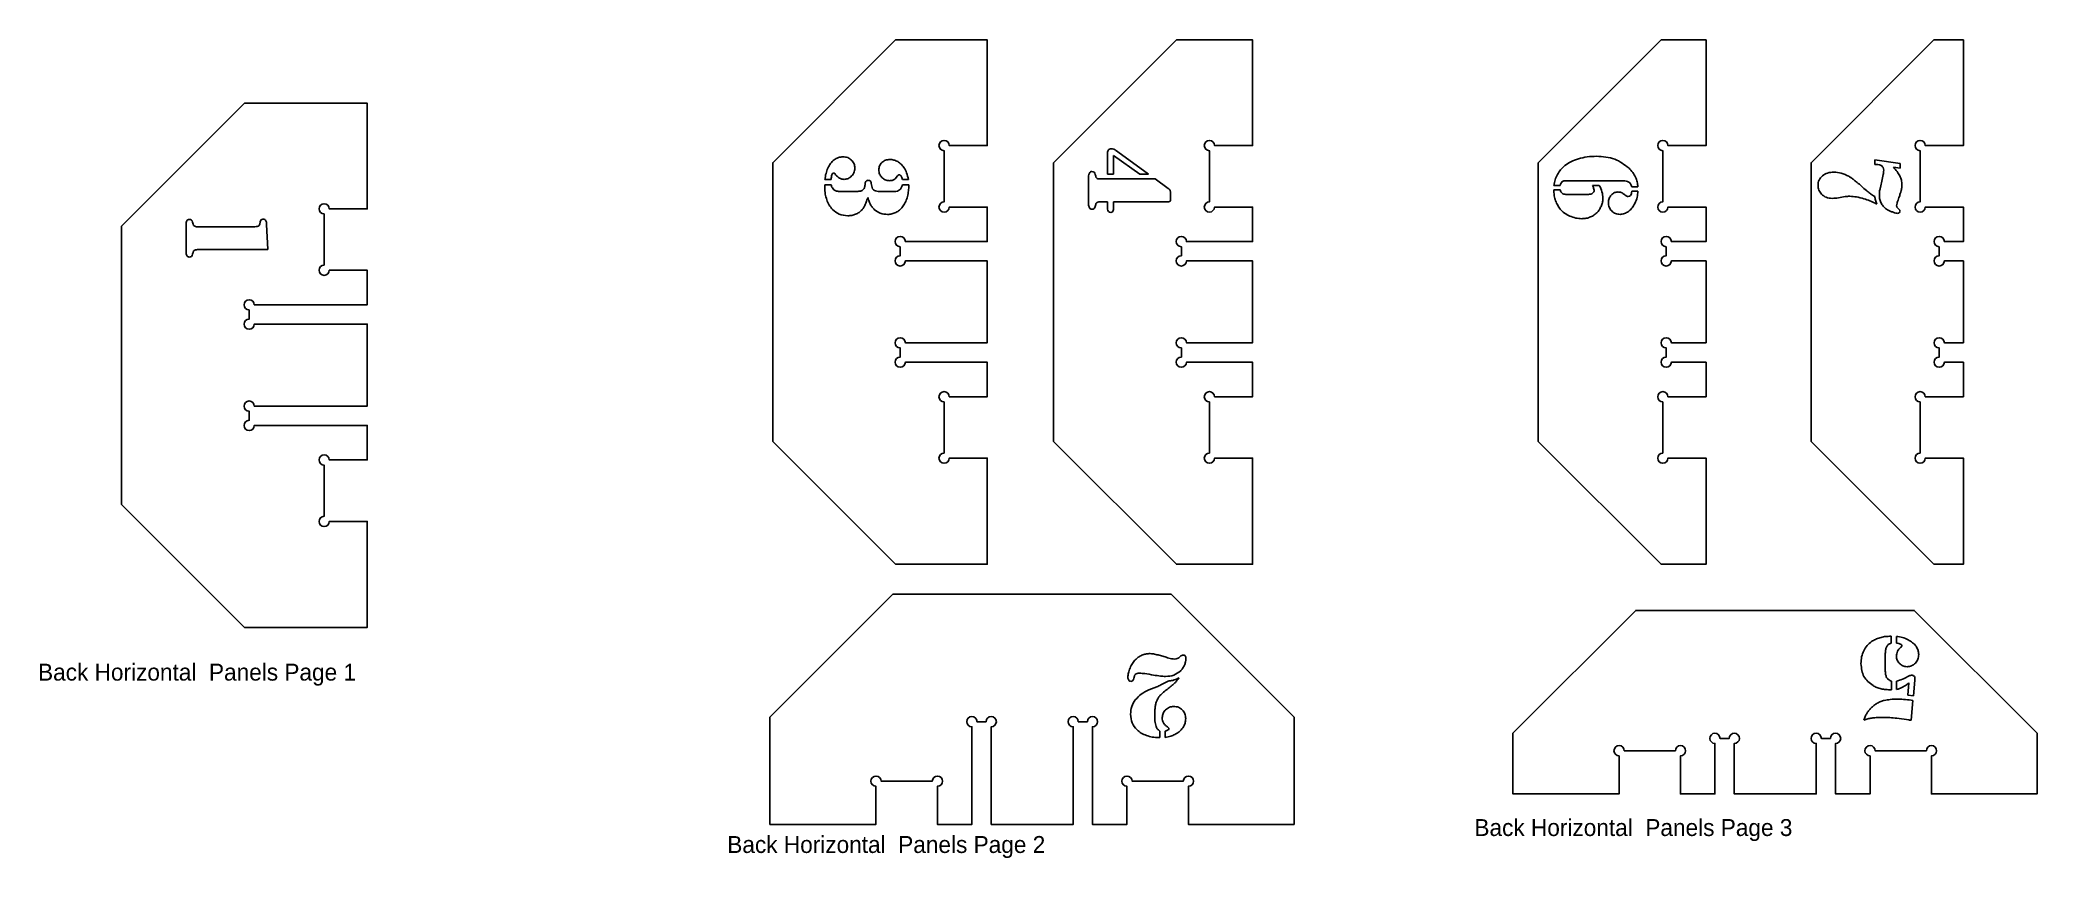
# Model space of a CAD drawing. Header units: inches. Extents: x 0.9 to 25.3, y 0.4 to 10.4.
import ezdxf

# ---------------------------------------------------------------- set-up
doc = ezdxf.new("R2010")
doc.units = ezdxf.units.IN
doc.header["$MEASUREMENT"] = 0
doc.layers.get('0').update_dxf_attribs({"lineweight": 0})

msp = doc.modelspace()

# ---------------------------------------------------------------- texts
at = {"char_height": 0.2, "attachment_point": 7}
for s, insert in [('\\C18;\\c0;\\FMyriad Pro|b0|i0|c1;\\H0.206500;\\W1.000000;Back Horizontal  Panels Page 1 ', (0.89, 2.497)), ('\\C18;\\c0;\\FMyriad Pro|b0|i0|c1;\\H0.206500;\\W1.000000;Back Horizontal  Panels Page 3 ', (18.431, 0.6)), ('\\C18;\\c0;\\FMyriad Pro|b0|i0|c1;\\H0.206500;\\W1.000000;Back Horizontal  Panels Page 2 ', (9.307, 0.393))]:
    msp.add_mtext(s, dxfattribs=dict(at, insert=insert))

# ---------------------------------------------------------------- blocks, each defined once
blk = doc.blocks.new('Block_0')
at = {"color": 18, "lineweight": 25, "true_color": 0x000000}
for p, q in [((2.698, 7.795), (2.698, 8.125)), ((2.837, 8.1), (3.523, 8.1)), ((3.598, 8.132), (3.602, 8.158)), ((3.681, 8.125), (3.698, 7.82)), ((3.698, 7.82), (2.837, 7.82))]:
    blk.add_line(p, q, dxfattribs=at)
for points, knots in [([(3.469, 7.084), (3.434, 7.084), (3.406, 7.112), (3.406, 7.147), (3.406, 7.181), (3.434, 7.209), (3.469, 7.209), (3.503, 7.209), (3.531, 7.181), (3.531, 7.147), (3.531, 7.147), (4.911, 7.147), (4.911, 7.147), (4.911, 7.147), (4.911, 7.568), (4.911, 7.568), (4.911, 7.568), (4.446, 7.568), (4.446, 7.568), (4.446, 7.534), (4.418, 7.506), (4.383, 7.506), (4.349, 7.506), (4.321, 7.534), (4.321, 7.568), (4.321, 7.603), (4.349, 7.631), (4.383, 7.631), (4.383, 7.631), (4.383, 8.256), (4.383, 8.256), (4.349, 8.256), (4.321, 8.284), (4.321, 8.318), (4.321, 8.353), (4.349, 8.381), (4.383, 8.381), (4.418, 8.381), (4.446, 8.353), (4.446, 8.318), (4.446, 8.318), (4.911, 8.318), (4.911, 8.318), (4.911, 8.318), (4.911, 9.608), (4.911, 9.608), (4.911, 9.608), (3.411, 9.608), (3.411, 9.608), (3.411, 9.608), (1.911, 8.108), (1.911, 8.108), (1.911, 8.108), (1.911, 4.708), (1.911, 4.708), (1.911, 4.708), (3.411, 3.208), (3.411, 3.208), (3.411, 3.208), (4.911, 3.208), (4.911, 3.208), (4.911, 3.208), (4.911, 4.503), (4.911, 4.503), (4.911, 4.503), (4.446, 4.503), (4.446, 4.503), (4.446, 4.468), (4.418, 4.44), (4.383, 4.44), (4.349, 4.44), (4.321, 4.468), (4.321, 4.503), (4.321, 4.537), (4.349, 4.565), (4.383, 4.565), (4.383, 4.565), (4.383, 5.19), (4.383, 5.19), (4.349, 5.19), (4.321, 5.218), (4.321, 5.253), (4.321, 5.287), (4.349, 5.315), (4.383, 5.315), (4.418, 5.315), (4.446, 5.287), (4.446, 5.253), (4.446, 5.253), (4.911, 5.253), (4.911, 5.253), (4.911, 5.253), (4.911, 5.674), (4.911, 5.674), (4.911, 5.674), (3.531, 5.674), (3.531, 5.674), (3.531, 5.64), (3.503, 5.612), (3.469, 5.612), (3.434, 5.612), (3.406, 5.64), (3.406, 5.674), (3.406, 5.709), (3.434, 5.737), (3.469, 5.737), (3.469, 5.737), (3.469, 5.848), (3.469, 5.848), (3.434, 5.848), (3.406, 5.876), (3.406, 5.911), (3.406, 5.945), (3.434, 5.973), (3.469, 5.973), (3.503, 5.973), (3.531, 5.945), (3.531, 5.911), (3.531, 5.911), (4.911, 5.911), (4.911, 5.911), (4.911, 5.911), (4.911, 6.911), (4.911, 6.911), (4.911, 6.911), (3.531, 6.911), (3.531, 6.911), (3.531, 6.876), (3.503, 6.848), (3.469, 6.848), (3.434, 6.848), (3.406, 6.876), (3.406, 6.911), (3.406, 6.945), (3.434, 6.973), (3.469, 6.973), (3.469, 6.973), (3.469, 7.084), (3.469, 7.084)], [0, 0, 0, 0, 1, 1, 1, 2, 2, 2, 3, 3, 3, 4, 4, 4, 5, 5, 5, 6, 6, 6, 7, 7, 7, 8, 8, 8, 9, 9, 9, 10, 10, 10, 11, 11, 11, 12, 12, 12, 13, 13, 13, 14, 14, 14, 15, 15, 15, 16, 16, 16, 17, 17, 17, 18, 18, 18, 19, 19, 19, 20, 20, 20, 21, 21, 21, 22, 22, 22, 23, 23, 23, 24, 24, 24, 25, 25, 25, 26, 26, 26, 27, 27, 27, 28, 28, 28, 29, 29, 29, 30, 30, 30, 31, 31, 31, 32, 32, 32, 33, 33, 33, 34, 34, 34, 35, 35, 35, 36, 36, 36, 37, 37, 37, 38, 38, 38, 39, 39, 39, 40, 40, 40, 41, 41, 41, 42, 42, 42, 43, 43, 43, 44, 44, 44, 45, 45, 45, 46, 46, 46, 46]), ([(2.698, 8.125), (2.698, 8.135), (2.698, 8.144), (2.7, 8.153), (2.701, 8.159), (2.704, 8.165), (2.706, 8.171)], [0, 0, 0, 0, 1, 1, 1, 2, 2, 2, 2]), ([(2.706, 8.171), (2.71, 8.177), (2.714, 8.182), (2.72, 8.185), (2.725, 8.188), (2.731, 8.189), (2.737, 8.19)], [0, 0, 0, 0, 1, 1, 1, 2, 2, 2, 2]), ([(2.737, 8.19), (2.747, 8.189), (2.757, 8.187), (2.763, 8.181), (2.771, 8.176), (2.774, 8.165), (2.777, 8.155)], [0, 0, 0, 0, 1, 1, 1, 2, 2, 2, 2]), ([(2.777, 8.155), (2.779, 8.148), (2.781, 8.14), (2.783, 8.132), (2.784, 8.129), (2.786, 8.125), (2.787, 8.121)], [0, 0, 0, 0, 1, 1, 1, 2, 2, 2, 2]), ([(2.787, 8.121), (2.788, 8.12), (2.789, 8.118), (2.79, 8.116), (2.791, 8.114), (2.794, 8.113), (2.796, 8.111)], [0, 0, 0, 0, 1, 1, 1, 2, 2, 2, 2]), ([(2.796, 8.111), (2.801, 8.108), (2.807, 8.105), (2.812, 8.103), (2.82, 8.1), (2.828, 8.1), (2.837, 8.1)], [0, 0, 0, 0, 1, 1, 1, 2, 2, 2, 2]), ([(3.523, 8.1), (3.534, 8.1), (3.545, 8.1), (3.555, 8.102), (3.563, 8.103), (3.571, 8.106), (3.578, 8.108)], [0, 0, 0, 0, 1, 1, 1, 2, 2, 2, 2]), ([(3.578, 8.108), (3.583, 8.111), (3.589, 8.114), (3.592, 8.118), (3.595, 8.122), (3.597, 8.127), (3.598, 8.132)], [0, 0, 0, 0, 1, 1, 1, 2, 2, 2, 2]), ([(3.602, 8.158), (3.604, 8.168), (3.607, 8.178), (3.613, 8.184), (3.619, 8.189), (3.628, 8.191), (3.637, 8.192)], [0, 0, 0, 0, 1, 1, 1, 2, 2, 2, 2]), ([(3.637, 8.192), (3.644, 8.191), (3.652, 8.19), (3.658, 8.187), (3.664, 8.183), (3.669, 8.177), (3.673, 8.17)], [0, 0, 0, 0, 1, 1, 1, 2, 2, 2, 2]), ([(3.673, 8.17), (3.675, 8.165), (3.677, 8.159), (3.678, 8.154), (3.68, 8.144), (3.681, 8.135), (3.681, 8.125)], [0, 0, 0, 0, 1, 1, 1, 2, 2, 2, 2]), ([(2.796, 7.809), (2.794, 7.808), (2.791, 7.806), (2.79, 7.804), (2.789, 7.802), (2.788, 7.8), (2.787, 7.798)], [0, 0, 0, 0, 1, 1, 1, 2, 2, 2, 2]), ([(2.837, 7.82), (2.828, 7.82), (2.82, 7.82), (2.812, 7.818), (2.807, 7.816), (2.801, 7.812), (2.796, 7.809)], [0, 0, 0, 0, 1, 1, 1, 2, 2, 2, 2]), ([(2.706, 7.748), (2.704, 7.755), (2.701, 7.761), (2.7, 7.767), (2.698, 7.776), (2.698, 7.785), (2.698, 7.795)], [0, 0, 0, 0, 1, 1, 1, 2, 2, 2, 2]), ([(2.737, 7.729), (2.731, 7.73), (2.725, 7.731), (2.72, 7.734), (2.714, 7.737), (2.71, 7.743), (2.706, 7.748)], [0, 0, 0, 0, 1, 1, 1, 2, 2, 2, 2]), ([(2.777, 7.765), (2.774, 7.754), (2.771, 7.744), (2.763, 7.738), (2.757, 7.733), (2.747, 7.731), (2.737, 7.729)], [0, 0, 0, 0, 1, 1, 1, 2, 2, 2, 2]), ([(2.787, 7.798), (2.786, 7.795), (2.784, 7.791), (2.783, 7.787), (2.781, 7.78), (2.779, 7.772), (2.777, 7.765)], [0, 0, 0, 0, 1, 1, 1, 2, 2, 2, 2])]:
    blk.add_open_spline(points, degree=3, knots=knots, dxfattribs=at)
blk = doc.blocks.new('Block_1')
at = {"color": 18, "lineweight": 25, "true_color": 0x000000}
for p, q in [((14.568, 2.872), (14.665, 2.844)), ((14.455, 2.445), (14.551, 2.483)), ((14.668, 2.542), (14.69, 2.554)), ((14.591, 1.864), (14.572, 1.864)), ((14.591, 1.944), (14.591, 1.864)), ((14.656, 1.866), (14.656, 1.944))]:
    blk.add_line(p, q, dxfattribs=at)
for points, knots in [([(13.704, 2.058), (13.704, 2.093), (13.732, 2.121), (13.767, 2.121), (13.801, 2.121), (13.829, 2.093), (13.829, 2.058), (13.829, 2.024), (13.801, 1.996), (13.767, 1.996), (13.767, 1.996), (13.767, 0.804), (13.767, 0.804), (13.767, 0.804), (14.188, 0.804), (14.188, 0.804), (14.188, 0.804), (14.188, 1.269), (14.188, 1.269), (14.154, 1.269), (14.126, 1.297), (14.126, 1.332), (14.126, 1.366), (14.154, 1.394), (14.188, 1.394), (14.223, 1.394), (14.251, 1.366), (14.251, 1.332), (14.251, 1.332), (14.876, 1.332), (14.876, 1.332), (14.876, 1.366), (14.904, 1.394), (14.938, 1.394), (14.973, 1.394), (15.001, 1.366), (15.001, 1.332), (15.001, 1.297), (14.973, 1.269), (14.938, 1.269), (14.938, 1.269), (14.938, 0.804), (14.938, 0.804), (14.938, 0.804), (16.228, 0.804), (16.228, 0.804), (16.228, 0.804), (16.228, 2.114), (16.228, 2.114), (16.228, 2.114), (14.728, 3.614), (14.728, 3.614), (14.728, 3.614), (11.328, 3.614), (11.328, 3.614), (11.328, 3.614), (9.828, 2.114), (9.828, 2.114), (9.828, 2.114), (9.828, 0.804), (9.828, 0.804), (9.828, 0.804), (11.123, 0.804), (11.123, 0.804), (11.123, 0.804), (11.123, 1.269), (11.123, 1.269), (11.089, 1.269), (11.061, 1.297), (11.061, 1.332), (11.061, 1.366), (11.089, 1.394), (11.123, 1.394), (11.158, 1.394), (11.186, 1.366), (11.186, 1.332), (11.186, 1.332), (11.811, 1.332), (11.811, 1.332), (11.811, 1.366), (11.839, 1.394), (11.873, 1.394), (11.908, 1.394), (11.936, 1.366), (11.936, 1.332), (11.936, 1.297), (11.908, 1.269), (11.873, 1.269), (11.873, 1.269), (11.873, 0.804), (11.873, 0.804), (11.873, 0.804), (12.294, 0.804), (12.294, 0.804), (12.294, 0.804), (12.294, 1.996), (12.294, 1.996), (12.26, 1.996), (12.232, 2.024), (12.232, 2.058), (12.232, 2.093), (12.26, 2.121), (12.294, 2.121), (12.329, 2.121), (12.357, 2.093), (12.357, 2.058), (12.357, 2.058), (12.468, 2.058), (12.468, 2.058), (12.468, 2.093), (12.496, 2.121), (12.531, 2.121), (12.565, 2.121), (12.593, 2.093), (12.593, 2.058), (12.593, 2.024), (12.565, 1.996), (12.531, 1.996), (12.531, 1.996), (12.531, 0.804), (12.531, 0.804), (12.531, 0.804), (13.531, 0.804), (13.531, 0.804), (13.531, 0.804), (13.531, 1.996), (13.531, 1.996), (13.496, 1.996), (13.468, 2.024), (13.468, 2.058), (13.468, 2.093), (13.496, 2.121), (13.531, 2.121), (13.565, 2.121), (13.593, 2.093), (13.593, 2.058), (13.593, 2.058), (13.704, 2.058), (13.704, 2.058)], [0, 0, 0, 0, 1, 1, 1, 2, 2, 2, 3, 3, 3, 4, 4, 4, 5, 5, 5, 6, 6, 6, 7, 7, 7, 8, 8, 8, 9, 9, 9, 10, 10, 10, 11, 11, 11, 12, 12, 12, 13, 13, 13, 14, 14, 14, 15, 15, 15, 16, 16, 16, 17, 17, 17, 18, 18, 18, 19, 19, 19, 20, 20, 20, 21, 21, 21, 22, 22, 22, 23, 23, 23, 24, 24, 24, 25, 25, 25, 26, 26, 26, 27, 27, 27, 28, 28, 28, 29, 29, 29, 30, 30, 30, 31, 31, 31, 32, 32, 32, 33, 33, 33, 34, 34, 34, 35, 35, 35, 36, 36, 36, 37, 37, 37, 38, 38, 38, 39, 39, 39, 40, 40, 40, 41, 41, 41, 42, 42, 42, 43, 43, 43, 44, 44, 44, 45, 45, 45, 46, 46, 46, 46]), ([(14.199, 2.6), (14.201, 2.618), (14.202, 2.636), (14.206, 2.653), (14.21, 2.674), (14.218, 2.693), (14.226, 2.713)], [0, 0, 0, 0, 1, 1, 1, 2, 2, 2, 2]), ([(14.226, 2.713), (14.235, 2.733), (14.244, 2.752), (14.255, 2.77), (14.265, 2.785), (14.277, 2.8), (14.29, 2.814)], [0, 0, 0, 0, 1, 1, 1, 2, 2, 2, 2]), ([(14.29, 2.814), (14.301, 2.825), (14.313, 2.835), (14.326, 2.844), (14.339, 2.853), (14.354, 2.861), (14.369, 2.868)], [0, 0, 0, 0, 1, 1, 1, 2, 2, 2, 2]), ([(14.369, 2.868), (14.385, 2.874), (14.4, 2.88), (14.416, 2.883), (14.43, 2.886), (14.445, 2.887), (14.459, 2.889)], [0, 0, 0, 0, 1, 1, 1, 2, 2, 2, 2]), ([(14.459, 2.889), (14.477, 2.888), (14.495, 2.887), (14.512, 2.885), (14.531, 2.882), (14.549, 2.877), (14.568, 2.872)], [0, 0, 0, 0, 1, 1, 1, 2, 2, 2, 2]), ([(14.665, 2.844), (14.687, 2.837), (14.709, 2.831), (14.732, 2.826), (14.744, 2.824), (14.757, 2.822), (14.77, 2.821)], [0, 0, 0, 0, 1, 1, 1, 2, 2, 2, 2]), ([(14.77, 2.821), (14.782, 2.822), (14.793, 2.824), (14.803, 2.828), (14.816, 2.834), (14.827, 2.843), (14.838, 2.852)], [0, 0, 0, 0, 1, 1, 1, 2, 2, 2, 2]), ([(14.838, 2.852), (14.844, 2.857), (14.851, 2.863), (14.858, 2.866), (14.863, 2.868), (14.868, 2.869), (14.873, 2.871)], [0, 0, 0, 0, 1, 1, 1, 2, 2, 2, 2]), ([(14.89, 2.748), (14.883, 2.735), (14.877, 2.721), (14.868, 2.709), (14.86, 2.697), (14.85, 2.687), (14.84, 2.676)], [0, 0, 0, 0, 1, 1, 1, 2, 2, 2, 2]), ([(14.873, 2.871), (14.878, 2.87), (14.883, 2.87), (14.887, 2.868), (14.892, 2.866), (14.895, 2.863), (14.899, 2.86)], [0, 0, 0, 0, 1, 1, 1, 2, 2, 2, 2]), ([(14.908, 2.828), (14.907, 2.815), (14.906, 2.802), (14.903, 2.788), (14.9, 2.775), (14.895, 2.761), (14.89, 2.748)], [0, 0, 0, 0, 1, 1, 1, 2, 2, 2, 2]), ([(14.899, 2.86), (14.901, 2.856), (14.904, 2.851), (14.906, 2.847), (14.907, 2.841), (14.908, 2.835), (14.908, 2.828)], [0, 0, 0, 0, 1, 1, 1, 2, 2, 2, 2]), ([(14.21, 2.563), (14.207, 2.568), (14.204, 2.574), (14.202, 2.579), (14.2, 2.586), (14.2, 2.593), (14.199, 2.6)], [0, 0, 0, 0, 1, 1, 1, 2, 2, 2, 2]), ([(14.237, 2.55), (14.232, 2.551), (14.227, 2.551), (14.222, 2.553), (14.218, 2.555), (14.214, 2.559), (14.21, 2.563)], [0, 0, 0, 0, 1, 1, 1, 2, 2, 2, 2]), ([(14.272, 2.588), (14.269, 2.577), (14.266, 2.567), (14.259, 2.56), (14.254, 2.555), (14.245, 2.553), (14.237, 2.55)], [0, 0, 0, 0, 1, 1, 1, 2, 2, 2, 2]), ([(14.28, 2.618), (14.279, 2.614), (14.278, 2.61), (14.277, 2.606), (14.275, 2.6), (14.273, 2.594), (14.272, 2.588)], [0, 0, 0, 0, 1, 1, 1, 2, 2, 2, 2]), ([(14.289, 2.633), (14.288, 2.631), (14.286, 2.628), (14.284, 2.626), (14.283, 2.623), (14.281, 2.621), (14.28, 2.618)], [0, 0, 0, 0, 1, 1, 1, 2, 2, 2, 2]), ([(14.341, 2.651), (14.331, 2.65), (14.32, 2.65), (14.311, 2.646), (14.303, 2.643), (14.296, 2.638), (14.289, 2.633)], [0, 0, 0, 0, 1, 1, 1, 2, 2, 2, 2]), ([(14.29, 2.324), (14.312, 2.349), (14.334, 2.373), (14.36, 2.393), (14.389, 2.414), (14.422, 2.429), (14.455, 2.445)], [0, 0, 0, 0, 1, 1, 1, 2, 2, 2, 2]), ([(14.514, 2.626), (14.478, 2.633), (14.442, 2.64), (14.405, 2.645), (14.384, 2.647), (14.363, 2.649), (14.341, 2.651)], [0, 0, 0, 0, 1, 1, 1, 2, 2, 2, 2]), ([(14.659, 2.61), (14.638, 2.611), (14.617, 2.612), (14.596, 2.614), (14.569, 2.617), (14.541, 2.622), (14.514, 2.626)], [0, 0, 0, 0, 1, 1, 1, 2, 2, 2, 2]), ([(14.551, 2.483), (14.568, 2.491), (14.584, 2.498), (14.601, 2.506), (14.624, 2.517), (14.646, 2.53), (14.668, 2.542)], [0, 0, 0, 0, 1, 1, 1, 2, 2, 2, 2]), ([(14.692, 2.464), (14.673, 2.449), (14.653, 2.433), (14.635, 2.417), (14.623, 2.407), (14.611, 2.397), (14.6, 2.386)], [0, 0, 0, 0, 1, 1, 1, 2, 2, 2, 2]), ([(14.84, 2.676), (14.815, 2.657), (14.79, 2.638), (14.762, 2.627), (14.73, 2.614), (14.694, 2.612), (14.659, 2.61)], [0, 0, 0, 0, 1, 1, 1, 2, 2, 2, 2]), ([(14.69, 2.554), (14.7, 2.555), (14.71, 2.555), (14.719, 2.556), (14.728, 2.558), (14.738, 2.56), (14.747, 2.562)], [0, 0, 0, 0, 1, 1, 1, 2, 2, 2, 2]), ([(14.772, 2.531), (14.761, 2.521), (14.75, 2.511), (14.739, 2.502), (14.724, 2.488), (14.708, 2.476), (14.692, 2.464)], [0, 0, 0, 0, 1, 1, 1, 2, 2, 2, 2]), ([(14.747, 2.562), (14.758, 2.566), (14.769, 2.57), (14.78, 2.574), (14.795, 2.579), (14.81, 2.586), (14.825, 2.592)], [0, 0, 0, 0, 1, 1, 1, 2, 2, 2, 2]), ([(14.825, 2.592), (14.817, 2.581), (14.808, 2.57), (14.799, 2.559), (14.79, 2.55), (14.781, 2.54), (14.772, 2.531)], [0, 0, 0, 0, 1, 1, 1, 2, 2, 2, 2]), ([(14.232, 2.149), (14.235, 2.181), (14.237, 2.213), (14.247, 2.242), (14.256, 2.271), (14.273, 2.298), (14.29, 2.324)], [0, 0, 0, 0, 1, 1, 1, 2, 2, 2, 2]), ([(14.535, 2.255), (14.533, 2.238), (14.531, 2.222), (14.529, 2.205), (14.528, 2.185), (14.528, 2.165), (14.528, 2.144)], [0, 0, 0, 0, 1, 1, 1, 2, 2, 2, 2]), ([(14.559, 2.331), (14.554, 2.319), (14.549, 2.307), (14.545, 2.295), (14.54, 2.282), (14.538, 2.268), (14.535, 2.255)], [0, 0, 0, 0, 1, 1, 1, 2, 2, 2, 2]), ([(14.6, 2.386), (14.592, 2.378), (14.584, 2.369), (14.578, 2.36), (14.571, 2.351), (14.565, 2.341), (14.559, 2.331)], [0, 0, 0, 0, 1, 1, 1, 2, 2, 2, 2]), ([(14.619, 2.107), (14.62, 2.125), (14.622, 2.143), (14.629, 2.159), (14.636, 2.175), (14.648, 2.189), (14.66, 2.203)], [0, 0, 0, 0, 1, 1, 1, 2, 2, 2, 2]), ([(14.66, 2.203), (14.675, 2.215), (14.69, 2.227), (14.706, 2.234), (14.723, 2.241), (14.741, 2.242), (14.76, 2.244)], [0, 0, 0, 0, 1, 1, 1, 2, 2, 2, 2]), ([(14.76, 2.244), (14.779, 2.242), (14.799, 2.241), (14.817, 2.234), (14.834, 2.226), (14.849, 2.214), (14.864, 2.202)], [0, 0, 0, 0, 1, 1, 1, 2, 2, 2, 2]), ([(14.864, 2.202), (14.876, 2.186), (14.888, 2.171), (14.895, 2.154), (14.902, 2.136), (14.904, 2.115), (14.906, 2.095)], [0, 0, 0, 0, 1, 1, 1, 2, 2, 2, 2]), ([(14.311, 1.958), (14.288, 1.985), (14.265, 2.012), (14.252, 2.044), (14.239, 2.076), (14.235, 2.112), (14.232, 2.149)], [0, 0, 0, 0, 1, 1, 1, 2, 2, 2, 2]), ([(14.426, 1.889), (14.404, 1.898), (14.382, 1.907), (14.363, 1.919), (14.344, 1.93), (14.327, 1.944), (14.311, 1.958)], [0, 0, 0, 0, 1, 1, 1, 2, 2, 2, 2]), ([(14.528, 2.144), (14.527, 2.111), (14.527, 2.078), (14.533, 2.046), (14.537, 2.026), (14.543, 2.006), (14.549, 1.986)], [0, 0, 0, 0, 1, 1, 1, 2, 2, 2, 2]), ([(14.549, 1.986), (14.551, 1.981), (14.554, 1.976), (14.557, 1.972), (14.56, 1.968), (14.563, 1.965), (14.566, 1.961)], [0, 0, 0, 0, 1, 1, 1, 2, 2, 2, 2]), ([(14.566, 1.961), (14.569, 1.958), (14.573, 1.955), (14.577, 1.953), (14.581, 1.949), (14.586, 1.947), (14.591, 1.944)], [0, 0, 0, 0, 1, 1, 1, 2, 2, 2, 2]), ([(14.633, 2.044), (14.629, 2.053), (14.625, 2.063), (14.622, 2.073), (14.62, 2.084), (14.619, 2.096), (14.619, 2.107)], [0, 0, 0, 0, 1, 1, 1, 2, 2, 2, 2]), ([(14.681, 1.995), (14.671, 2.002), (14.661, 2.009), (14.653, 2.018), (14.645, 2.026), (14.639, 2.035), (14.633, 2.044)], [0, 0, 0, 0, 1, 1, 1, 2, 2, 2, 2]), ([(14.656, 1.944), (14.662, 1.946), (14.668, 1.947), (14.674, 1.949), (14.679, 1.951), (14.684, 1.954), (14.689, 1.957)], [0, 0, 0, 0, 1, 1, 1, 2, 2, 2, 2]), ([(14.701, 1.973), (14.699, 1.977), (14.698, 1.98), (14.695, 1.983), (14.692, 1.988), (14.686, 1.991), (14.681, 1.995)], [0, 0, 0, 0, 1, 1, 1, 2, 2, 2, 2]), ([(14.689, 1.957), (14.693, 1.959), (14.696, 1.961), (14.698, 1.965), (14.7, 1.967), (14.7, 1.97), (14.701, 1.973)], [0, 0, 0, 0, 1, 1, 1, 2, 2, 2, 2]), ([(14.87, 1.983), (14.857, 1.966), (14.843, 1.95), (14.827, 1.936), (14.811, 1.922), (14.791, 1.911), (14.772, 1.901)], [0, 0, 0, 0, 1, 1, 1, 2, 2, 2, 2]), ([(14.906, 2.095), (14.904, 2.075), (14.903, 2.055), (14.897, 2.037), (14.891, 2.018), (14.88, 2), (14.87, 1.983)], [0, 0, 0, 0, 1, 1, 1, 2, 2, 2, 2]), ([(14.572, 1.864), (14.547, 1.865), (14.522, 1.866), (14.497, 1.87), (14.473, 1.874), (14.45, 1.882), (14.426, 1.889)], [0, 0, 0, 0, 1, 1, 1, 2, 2, 2, 2]), ([(14.772, 1.901), (14.755, 1.894), (14.739, 1.888), (14.723, 1.882), (14.701, 1.876), (14.678, 1.871), (14.656, 1.866)], [0, 0, 0, 0, 1, 1, 1, 2, 2, 2, 2])]:
    blk.add_open_spline(points, degree=3, knots=knots, dxfattribs=at)
blk = doc.blocks.new('Block_2')
at = {"color": 18, "lineweight": 25, "true_color": 0x000000}
for p, q in [((10.498, 8.578), (10.499, 8.61)), ((10.575, 8.675), (10.499, 8.675)), ((10.499, 8.61), (10.575, 8.61)), ((11.384, 8.72), (11.356, 8.686)), ((11.519, 8.675), (11.445, 8.675)), ((11.445, 8.61), (11.523, 8.61)), ((11.523, 8.61), (11.523, 8.59)), ((10.678, 8.531), (10.888, 8.531)), ((11.15, 8.53), (11.178, 8.531)), ((11.178, 8.531), (11.344, 8.531))]:
    blk.add_line(p, q, dxfattribs=at)
for points, knots in [([(11.419, 7.856), (11.385, 7.856), (11.357, 7.884), (11.357, 7.919), (11.357, 7.953), (11.385, 7.981), (11.419, 7.981), (11.454, 7.981), (11.482, 7.953), (11.482, 7.919), (11.482, 7.919), (12.482, 7.919), (12.482, 7.919), (12.482, 7.919), (12.482, 8.34), (12.482, 8.34), (12.482, 8.34), (12.017, 8.34), (12.017, 8.34), (12.017, 8.306), (11.989, 8.278), (11.954, 8.278), (11.92, 8.278), (11.892, 8.306), (11.892, 8.34), (11.892, 8.375), (11.92, 8.403), (11.954, 8.403), (11.954, 8.403), (11.954, 9.028), (11.954, 9.028), (11.92, 9.028), (11.892, 9.056), (11.892, 9.09), (11.892, 9.125), (11.92, 9.153), (11.954, 9.153), (11.989, 9.153), (12.017, 9.125), (12.017, 9.09), (12.017, 9.09), (12.482, 9.09), (12.482, 9.09), (12.482, 9.09), (12.482, 10.38), (12.482, 10.38), (12.482, 10.38), (11.362, 10.38), (11.362, 10.38), (11.362, 10.38), (9.862, 8.88), (9.862, 8.88), (9.862, 8.88), (9.862, 5.48), (9.862, 5.48), (9.862, 5.48), (11.362, 3.98), (11.362, 3.98), (11.362, 3.98), (12.482, 3.98), (12.482, 3.98), (12.482, 3.98), (12.482, 5.275), (12.482, 5.275), (12.482, 5.275), (12.017, 5.275), (12.017, 5.275), (12.017, 5.24), (11.989, 5.212), (11.954, 5.212), (11.92, 5.212), (11.892, 5.24), (11.892, 5.275), (11.892, 5.31), (11.92, 5.337), (11.954, 5.337), (11.954, 5.337), (11.954, 5.962), (11.954, 5.962), (11.92, 5.962), (11.892, 5.99), (11.892, 6.025), (11.892, 6.06), (11.92, 6.087), (11.954, 6.087), (11.989, 6.087), (12.017, 6.06), (12.017, 6.025), (12.017, 6.025), (12.482, 6.025), (12.482, 6.025), (12.482, 6.025), (12.482, 6.446), (12.482, 6.446), (12.482, 6.446), (11.482, 6.446), (11.482, 6.446), (11.482, 6.412), (11.454, 6.384), (11.419, 6.384), (11.385, 6.384), (11.357, 6.412), (11.357, 6.446), (11.357, 6.481), (11.385, 6.509), (11.419, 6.509), (11.419, 6.509), (11.419, 6.62), (11.419, 6.62), (11.385, 6.62), (11.357, 6.648), (11.357, 6.683), (11.357, 6.717), (11.385, 6.745), (11.419, 6.745), (11.454, 6.745), (11.482, 6.717), (11.482, 6.683), (11.482, 6.683), (12.482, 6.683), (12.482, 6.683), (12.482, 6.683), (12.482, 7.683), (12.482, 7.683), (12.482, 7.683), (11.482, 7.683), (11.482, 7.683), (11.482, 7.648), (11.454, 7.62), (11.419, 7.62), (11.385, 7.62), (11.357, 7.648), (11.357, 7.683), (11.357, 7.717), (11.385, 7.745), (11.419, 7.745), (11.419, 7.745), (11.419, 7.856), (11.419, 7.856)], [0, 0, 0, 0, 1, 1, 1, 2, 2, 2, 3, 3, 3, 4, 4, 4, 5, 5, 5, 6, 6, 6, 7, 7, 7, 8, 8, 8, 9, 9, 9, 10, 10, 10, 11, 11, 11, 12, 12, 12, 13, 13, 13, 14, 14, 14, 15, 15, 15, 16, 16, 16, 17, 17, 17, 18, 18, 18, 19, 19, 19, 20, 20, 20, 21, 21, 21, 22, 22, 22, 23, 23, 23, 24, 24, 24, 25, 25, 25, 26, 26, 26, 27, 27, 27, 28, 28, 28, 29, 29, 29, 30, 30, 30, 31, 31, 31, 32, 32, 32, 33, 33, 33, 34, 34, 34, 35, 35, 35, 36, 36, 36, 37, 37, 37, 38, 38, 38, 39, 39, 39, 40, 40, 40, 41, 41, 41, 42, 42, 42, 43, 43, 43, 44, 44, 44, 45, 45, 45, 46, 46, 46, 46]), ([(10.499, 8.675), (10.502, 8.701), (10.506, 8.726), (10.513, 8.751), (10.518, 8.772), (10.526, 8.793), (10.534, 8.815)], [0, 0, 0, 0, 1, 1, 1, 2, 2, 2, 2]), ([(10.534, 8.815), (10.545, 8.835), (10.555, 8.855), (10.569, 8.873), (10.581, 8.889), (10.597, 8.903), (10.612, 8.917)], [0, 0, 0, 0, 1, 1, 1, 2, 2, 2, 2]), ([(10.612, 8.917), (10.629, 8.927), (10.646, 8.938), (10.664, 8.944), (10.682, 8.95), (10.702, 8.951), (10.721, 8.953)], [0, 0, 0, 0, 1, 1, 1, 2, 2, 2, 2]), ([(10.721, 8.953), (10.741, 8.951), (10.76, 8.95), (10.778, 8.943), (10.795, 8.937), (10.809, 8.925), (10.824, 8.913)], [0, 0, 0, 0, 1, 1, 1, 2, 2, 2, 2]), ([(10.866, 8.815), (10.863, 8.795), (10.861, 8.774), (10.853, 8.756), (10.844, 8.738), (10.829, 8.723), (10.814, 8.708)], [0, 0, 0, 0, 1, 1, 1, 2, 2, 2, 2]), ([(10.824, 8.913), (10.836, 8.899), (10.848, 8.885), (10.855, 8.869), (10.862, 8.853), (10.864, 8.834), (10.866, 8.815)], [0, 0, 0, 0, 1, 1, 1, 2, 2, 2, 2]), ([(11.157, 8.793), (11.159, 8.811), (11.16, 8.828), (11.167, 8.843), (11.174, 8.858), (11.185, 8.871), (11.196, 8.884)], [0, 0, 0, 0, 1, 1, 1, 2, 2, 2, 2]), ([(11.195, 8.701), (11.184, 8.714), (11.173, 8.728), (11.167, 8.743), (11.16, 8.758), (11.159, 8.776), (11.157, 8.793)], [0, 0, 0, 0, 1, 1, 1, 2, 2, 2, 2]), ([(11.196, 8.884), (11.21, 8.895), (11.224, 8.906), (11.24, 8.912), (11.257, 8.918), (11.275, 8.919), (11.293, 8.921)], [0, 0, 0, 0, 1, 1, 1, 2, 2, 2, 2]), ([(11.293, 8.921), (11.31, 8.92), (11.326, 8.919), (11.342, 8.914), (11.358, 8.91), (11.373, 8.902), (11.388, 8.895)], [0, 0, 0, 0, 1, 1, 1, 2, 2, 2, 2]), ([(11.388, 8.895), (11.403, 8.885), (11.417, 8.875), (11.43, 8.864), (11.443, 8.851), (11.454, 8.837), (11.465, 8.822)], [0, 0, 0, 0, 1, 1, 1, 2, 2, 2, 2]), ([(11.465, 8.822), (11.476, 8.801), (11.488, 8.78), (11.497, 8.758), (11.507, 8.732), (11.513, 8.703), (11.519, 8.675)], [0, 0, 0, 0, 1, 1, 1, 2, 2, 2, 2]), ([(10.522, 8.427), (10.515, 8.451), (10.508, 8.475), (10.504, 8.499), (10.5, 8.525), (10.499, 8.552), (10.498, 8.578)], [0, 0, 0, 0, 1, 1, 1, 2, 2, 2, 2]), ([(10.584, 8.733), (10.582, 8.724), (10.579, 8.715), (10.578, 8.706), (10.576, 8.696), (10.576, 8.686), (10.575, 8.675)], [0, 0, 0, 0, 1, 1, 1, 2, 2, 2, 2]), ([(10.575, 8.61), (10.579, 8.598), (10.583, 8.585), (10.59, 8.575), (10.595, 8.566), (10.603, 8.558), (10.61, 8.551)], [0, 0, 0, 0, 1, 1, 1, 2, 2, 2, 2]), ([(10.605, 8.758), (10.601, 8.756), (10.597, 8.755), (10.594, 8.752), (10.589, 8.747), (10.587, 8.74), (10.584, 8.733)], [0, 0, 0, 0, 1, 1, 1, 2, 2, 2, 2]), ([(10.63, 8.735), (10.626, 8.741), (10.622, 8.748), (10.616, 8.752), (10.612, 8.755), (10.609, 8.756), (10.605, 8.758)], [0, 0, 0, 0, 1, 1, 1, 2, 2, 2, 2]), ([(10.61, 8.551), (10.614, 8.547), (10.619, 8.544), (10.624, 8.541), (10.628, 8.539), (10.633, 8.537), (10.638, 8.535)], [0, 0, 0, 0, 1, 1, 1, 2, 2, 2, 2]), ([(10.677, 8.694), (10.668, 8.699), (10.659, 8.705), (10.651, 8.712), (10.644, 8.718), (10.637, 8.727), (10.63, 8.735)], [0, 0, 0, 0, 1, 1, 1, 2, 2, 2, 2]), ([(10.736, 8.678), (10.726, 8.679), (10.716, 8.68), (10.706, 8.682), (10.696, 8.685), (10.687, 8.689), (10.677, 8.694)], [0, 0, 0, 0, 1, 1, 1, 2, 2, 2, 2]), ([(10.814, 8.708), (10.802, 8.7), (10.79, 8.691), (10.776, 8.686), (10.764, 8.681), (10.75, 8.68), (10.736, 8.678)], [0, 0, 0, 0, 1, 1, 1, 2, 2, 2, 2]), ([(10.933, 8.534), (10.938, 8.535), (10.942, 8.537), (10.947, 8.539), (10.951, 8.541), (10.956, 8.544), (10.96, 8.547)], [0, 0, 0, 0, 1, 1, 1, 2, 2, 2, 2]), ([(10.96, 8.547), (10.968, 8.555), (10.976, 8.564), (10.981, 8.574), (10.987, 8.585), (10.988, 8.598), (10.989, 8.612)], [0, 0, 0, 0, 1, 1, 1, 2, 2, 2, 2]), ([(10.989, 8.612), (10.99, 8.62), (10.99, 8.628), (10.992, 8.636), (10.993, 8.641), (10.995, 8.646), (10.997, 8.65)], [0, 0, 0, 0, 1, 1, 1, 2, 2, 2, 2]), ([(10.997, 8.65), (11.001, 8.655), (11.005, 8.66), (11.01, 8.663), (11.015, 8.665), (11.021, 8.666), (11.028, 8.667)], [0, 0, 0, 0, 1, 1, 1, 2, 2, 2, 2]), ([(11.028, 8.667), (11.034, 8.666), (11.04, 8.666), (11.045, 8.664), (11.049, 8.662), (11.053, 8.659), (11.056, 8.655)], [0, 0, 0, 0, 1, 1, 1, 2, 2, 2, 2]), ([(11.056, 8.655), (11.059, 8.65), (11.061, 8.644), (11.063, 8.639), (11.065, 8.63), (11.066, 8.621), (11.067, 8.612)], [0, 0, 0, 0, 1, 1, 1, 2, 2, 2, 2]), ([(11.067, 8.612), (11.072, 8.588), (11.077, 8.564), (11.091, 8.551), (11.105, 8.538), (11.128, 8.534), (11.15, 8.53)], [0, 0, 0, 0, 1, 1, 1, 2, 2, 2, 2]), ([(11.287, 8.662), (11.27, 8.664), (11.252, 8.665), (11.237, 8.672), (11.222, 8.678), (11.209, 8.689), (11.195, 8.701)], [0, 0, 0, 0, 1, 1, 1, 2, 2, 2, 2]), ([(11.356, 8.686), (11.348, 8.679), (11.339, 8.672), (11.329, 8.668), (11.316, 8.663), (11.302, 8.663), (11.287, 8.662)], [0, 0, 0, 0, 1, 1, 1, 2, 2, 2, 2]), ([(11.344, 8.531), (11.358, 8.531), (11.371, 8.532), (11.384, 8.535), (11.394, 8.538), (11.403, 8.544), (11.412, 8.549)], [0, 0, 0, 0, 1, 1, 1, 2, 2, 2, 2]), ([(11.407, 8.735), (11.403, 8.734), (11.399, 8.733), (11.395, 8.731), (11.391, 8.729), (11.387, 8.724), (11.384, 8.72)], [0, 0, 0, 0, 1, 1, 1, 2, 2, 2, 2]), ([(11.419, 8.73), (11.417, 8.732), (11.415, 8.733), (11.413, 8.734), (11.411, 8.735), (11.409, 8.735), (11.407, 8.735)], [0, 0, 0, 0, 1, 1, 1, 2, 2, 2, 2]), ([(11.412, 8.549), (11.42, 8.556), (11.427, 8.564), (11.432, 8.573), (11.438, 8.584), (11.442, 8.597), (11.445, 8.61)], [0, 0, 0, 0, 1, 1, 1, 2, 2, 2, 2]), ([(11.431, 8.716), (11.43, 8.719), (11.428, 8.722), (11.426, 8.724), (11.424, 8.726), (11.422, 8.728), (11.419, 8.73)], [0, 0, 0, 0, 1, 1, 1, 2, 2, 2, 2]), ([(11.445, 8.675), (11.443, 8.684), (11.441, 8.692), (11.438, 8.7), (11.436, 8.706), (11.434, 8.711), (11.431, 8.716)], [0, 0, 0, 0, 1, 1, 1, 2, 2, 2, 2]), ([(11.523, 8.59), (11.522, 8.566), (11.521, 8.543), (11.518, 8.521), (11.515, 8.498), (11.509, 8.476), (11.503, 8.454)], [0, 0, 0, 0, 1, 1, 1, 2, 2, 2, 2]), ([(10.591, 8.311), (10.577, 8.328), (10.562, 8.345), (10.551, 8.364), (10.539, 8.384), (10.53, 8.406), (10.522, 8.427)], [0, 0, 0, 0, 1, 1, 1, 2, 2, 2, 2]), ([(10.778, 8.234), (10.742, 8.237), (10.706, 8.24), (10.675, 8.253), (10.644, 8.266), (10.617, 8.289), (10.591, 8.311)], [0, 0, 0, 0, 1, 1, 1, 2, 2, 2, 2]), ([(10.638, 8.535), (10.644, 8.534), (10.65, 8.533), (10.656, 8.532), (10.663, 8.531), (10.671, 8.531), (10.678, 8.531)], [0, 0, 0, 0, 1, 1, 1, 2, 2, 2, 2]), ([(10.951, 8.304), (10.94, 8.294), (10.929, 8.283), (10.917, 8.275), (10.903, 8.266), (10.889, 8.259), (10.874, 8.253)], [0, 0, 0, 0, 1, 1, 1, 2, 2, 2, 2]), ([(10.888, 8.531), (10.897, 8.531), (10.906, 8.531), (10.915, 8.532), (10.921, 8.532), (10.927, 8.533), (10.933, 8.534)], [0, 0, 0, 0, 1, 1, 1, 2, 2, 2, 2]), ([(10.988, 8.36), (10.982, 8.349), (10.977, 8.339), (10.971, 8.33), (10.965, 8.321), (10.958, 8.312), (10.951, 8.304)], [0, 0, 0, 0, 1, 1, 1, 2, 2, 2, 2]), ([(11.022, 8.455), (11.016, 8.436), (11.01, 8.417), (11.004, 8.399), (10.999, 8.386), (10.993, 8.373), (10.988, 8.36)], [0, 0, 0, 0, 1, 1, 1, 2, 2, 2, 2]), ([(11.056, 8.369), (11.05, 8.382), (11.044, 8.394), (11.039, 8.406), (11.032, 8.422), (11.027, 8.438), (11.022, 8.455)], [0, 0, 0, 0, 1, 1, 1, 2, 2, 2, 2]), ([(11.101, 8.312), (11.093, 8.321), (11.084, 8.33), (11.076, 8.34), (11.069, 8.349), (11.062, 8.359), (11.056, 8.369)], [0, 0, 0, 0, 1, 1, 1, 2, 2, 2, 2]), ([(11.265, 8.25), (11.234, 8.252), (11.203, 8.254), (11.175, 8.265), (11.149, 8.276), (11.125, 8.294), (11.101, 8.312)], [0, 0, 0, 0, 1, 1, 1, 2, 2, 2, 2]), ([(11.448, 8.343), (11.436, 8.329), (11.424, 8.314), (11.41, 8.303), (11.397, 8.291), (11.382, 8.282), (11.366, 8.274)], [0, 0, 0, 0, 1, 1, 1, 2, 2, 2, 2]), ([(11.503, 8.454), (11.496, 8.434), (11.489, 8.413), (11.479, 8.394), (11.47, 8.376), (11.459, 8.359), (11.448, 8.343)], [0, 0, 0, 0, 1, 1, 1, 2, 2, 2, 2]), ([(10.874, 8.253), (10.859, 8.247), (10.843, 8.242), (10.827, 8.238), (10.811, 8.235), (10.795, 8.234), (10.778, 8.234)], [0, 0, 0, 0, 1, 1, 1, 2, 2, 2, 2]), ([(11.366, 8.274), (11.35, 8.267), (11.334, 8.26), (11.317, 8.256), (11.3, 8.252), (11.283, 8.251), (11.265, 8.25)], [0, 0, 0, 0, 1, 1, 1, 2, 2, 2, 2])]:
    blk.add_open_spline(points, degree=3, knots=knots, dxfattribs=at)
blk = doc.blocks.new('Block_3')
at = {"color": 18, "lineweight": 25, "true_color": 0x000000}
for p, q in [((14.062, 9.026), (14.078, 9.015)), ((13.952, 8.741), (13.952, 8.997)), ((14.344, 8.741), (14.024, 8.971)), ((14.024, 8.971), (14.024, 8.741)), ((14.078, 9.015), (14.453, 8.741)), ((13.72, 8.379), (13.72, 8.708)), ((13.859, 8.683), (14.532, 8.683)), ((14.024, 8.741), (13.952, 8.741)), ((14.453, 8.741), (14.344, 8.741)), ((14.532, 8.683), (14.691, 8.568)), ((13.952, 8.404), (13.859, 8.404)), ((13.952, 8.316), (13.952, 8.404)), ((14.68, 8.404), (14.024, 8.404)), ((14.024, 8.404), (14.024, 8.312)), ((14.72, 8.503), (14.72, 8.44))]:
    blk.add_line(p, q, dxfattribs=at)
for points, knots in [([(14.852, 7.856), (14.817, 7.856), (14.789, 7.884), (14.789, 7.919), (14.789, 7.953), (14.817, 7.981), (14.852, 7.981), (14.886, 7.981), (14.914, 7.953), (14.914, 7.919), (14.914, 7.919), (15.722, 7.919), (15.722, 7.919), (15.722, 7.919), (15.722, 8.34), (15.722, 8.34), (15.722, 8.34), (15.257, 8.34), (15.257, 8.34), (15.257, 8.306), (15.229, 8.278), (15.194, 8.278), (15.16, 8.278), (15.132, 8.306), (15.132, 8.34), (15.132, 8.375), (15.16, 8.403), (15.194, 8.403), (15.194, 8.403), (15.194, 9.028), (15.194, 9.028), (15.16, 9.028), (15.132, 9.056), (15.132, 9.09), (15.132, 9.125), (15.16, 9.153), (15.194, 9.153), (15.229, 9.153), (15.257, 9.125), (15.257, 9.09), (15.257, 9.09), (15.722, 9.09), (15.722, 9.09), (15.722, 9.09), (15.722, 10.38), (15.722, 10.38), (15.722, 10.38), (14.792, 10.38), (14.792, 10.38), (14.792, 10.38), (13.292, 8.88), (13.292, 8.88), (13.292, 8.88), (13.292, 5.48), (13.292, 5.48), (13.292, 5.48), (14.792, 3.98), (14.792, 3.98), (14.792, 3.98), (15.722, 3.98), (15.722, 3.98), (15.722, 3.98), (15.722, 5.275), (15.722, 5.275), (15.722, 5.275), (15.257, 5.275), (15.257, 5.275), (15.257, 5.24), (15.229, 5.212), (15.194, 5.212), (15.16, 5.212), (15.132, 5.24), (15.132, 5.275), (15.132, 5.31), (15.16, 5.337), (15.194, 5.337), (15.194, 5.337), (15.194, 5.962), (15.194, 5.962), (15.16, 5.962), (15.132, 5.99), (15.132, 6.025), (15.132, 6.06), (15.16, 6.087), (15.194, 6.087), (15.229, 6.087), (15.257, 6.06), (15.257, 6.025), (15.257, 6.025), (15.722, 6.025), (15.722, 6.025), (15.722, 6.025), (15.722, 6.446), (15.722, 6.446), (15.722, 6.446), (14.914, 6.446), (14.914, 6.446), (14.914, 6.412), (14.886, 6.384), (14.852, 6.384), (14.817, 6.384), (14.789, 6.412), (14.789, 6.446), (14.789, 6.481), (14.817, 6.509), (14.852, 6.509), (14.852, 6.509), (14.852, 6.62), (14.852, 6.62), (14.817, 6.62), (14.789, 6.648), (14.789, 6.683), (14.789, 6.717), (14.817, 6.745), (14.852, 6.745), (14.886, 6.745), (14.914, 6.717), (14.914, 6.683), (14.914, 6.683), (15.722, 6.683), (15.722, 6.683), (15.722, 6.683), (15.722, 7.683), (15.722, 7.683), (15.722, 7.683), (14.914, 7.683), (14.914, 7.683), (14.914, 7.648), (14.886, 7.62), (14.852, 7.62), (14.817, 7.62), (14.789, 7.648), (14.789, 7.683), (14.789, 7.717), (14.817, 7.745), (14.852, 7.745), (14.852, 7.745), (14.852, 7.856), (14.852, 7.856)], [0, 0, 0, 0, 1, 1, 1, 2, 2, 2, 3, 3, 3, 4, 4, 4, 5, 5, 5, 6, 6, 6, 7, 7, 7, 8, 8, 8, 9, 9, 9, 10, 10, 10, 11, 11, 11, 12, 12, 12, 13, 13, 13, 14, 14, 14, 15, 15, 15, 16, 16, 16, 17, 17, 17, 18, 18, 18, 19, 19, 19, 20, 20, 20, 21, 21, 21, 22, 22, 22, 23, 23, 23, 24, 24, 24, 25, 25, 25, 26, 26, 26, 27, 27, 27, 28, 28, 28, 29, 29, 29, 30, 30, 30, 31, 31, 31, 32, 32, 32, 33, 33, 33, 34, 34, 34, 35, 35, 35, 36, 36, 36, 37, 37, 37, 38, 38, 38, 39, 39, 39, 40, 40, 40, 41, 41, 41, 42, 42, 42, 43, 43, 43, 44, 44, 44, 45, 45, 45, 46, 46, 46, 46]), ([(13.952, 8.997), (13.952, 9.006), (13.952, 9.015), (13.954, 9.024), (13.956, 9.029), (13.958, 9.035), (13.961, 9.04)], [0, 0, 0, 0, 1, 1, 1, 2, 2, 2, 2]), ([(13.961, 9.04), (13.966, 9.043), (13.97, 9.046), (13.975, 9.048), (13.981, 9.051), (13.989, 9.051), (13.996, 9.051)], [0, 0, 0, 0, 1, 1, 1, 2, 2, 2, 2]), ([(13.996, 9.051), (14.007, 9.05), (14.018, 9.049), (14.029, 9.045), (14.041, 9.041), (14.051, 9.034), (14.062, 9.026)], [0, 0, 0, 0, 1, 1, 1, 2, 2, 2, 2]), ([(13.72, 8.708), (13.72, 8.718), (13.72, 8.727), (13.722, 8.736), (13.724, 8.743), (13.726, 8.749), (13.729, 8.755)], [0, 0, 0, 0, 1, 1, 1, 2, 2, 2, 2]), ([(13.729, 8.755), (13.733, 8.76), (13.737, 8.766), (13.743, 8.769), (13.747, 8.772), (13.754, 8.773), (13.76, 8.774)], [0, 0, 0, 0, 1, 1, 1, 2, 2, 2, 2]), ([(13.76, 8.774), (13.77, 8.772), (13.779, 8.77), (13.786, 8.765), (13.793, 8.759), (13.797, 8.749), (13.8, 8.738)], [0, 0, 0, 0, 1, 1, 1, 2, 2, 2, 2]), ([(13.8, 8.738), (13.802, 8.731), (13.804, 8.724), (13.806, 8.716), (13.807, 8.712), (13.808, 8.709), (13.809, 8.705)], [0, 0, 0, 0, 1, 1, 1, 2, 2, 2, 2]), ([(13.809, 8.705), (13.81, 8.703), (13.811, 8.701), (13.812, 8.7), (13.814, 8.698), (13.816, 8.696), (13.818, 8.694)], [0, 0, 0, 0, 1, 1, 1, 2, 2, 2, 2]), ([(13.818, 8.694), (13.823, 8.691), (13.829, 8.688), (13.834, 8.686), (13.842, 8.684), (13.85, 8.684), (13.859, 8.683)], [0, 0, 0, 0, 1, 1, 1, 2, 2, 2, 2]), ([(14.691, 8.568), (14.697, 8.564), (14.702, 8.56), (14.707, 8.555), (14.71, 8.552), (14.713, 8.548), (14.715, 8.544)], [0, 0, 0, 0, 1, 1, 1, 2, 2, 2, 2]), ([(14.715, 8.544), (14.717, 8.538), (14.718, 8.533), (14.719, 8.528), (14.72, 8.52), (14.72, 8.512), (14.72, 8.503)], [0, 0, 0, 0, 1, 1, 1, 2, 2, 2, 2]), ([(13.729, 8.332), (13.726, 8.338), (13.724, 8.344), (13.722, 8.351), (13.72, 8.36), (13.72, 8.369), (13.72, 8.379)], [0, 0, 0, 0, 1, 1, 1, 2, 2, 2, 2]), ([(13.76, 8.313), (13.754, 8.314), (13.747, 8.315), (13.743, 8.318), (13.737, 8.321), (13.733, 8.326), (13.729, 8.332)], [0, 0, 0, 0, 1, 1, 1, 2, 2, 2, 2]), ([(13.8, 8.348), (13.797, 8.338), (13.793, 8.327), (13.786, 8.322), (13.779, 8.316), (13.77, 8.314), (13.76, 8.313)], [0, 0, 0, 0, 1, 1, 1, 2, 2, 2, 2]), ([(13.809, 8.382), (13.808, 8.378), (13.807, 8.374), (13.806, 8.371), (13.804, 8.363), (13.802, 8.356), (13.8, 8.348)], [0, 0, 0, 0, 1, 1, 1, 2, 2, 2, 2]), ([(13.818, 8.393), (13.816, 8.391), (13.814, 8.389), (13.812, 8.387), (13.811, 8.385), (13.81, 8.383), (13.809, 8.382)], [0, 0, 0, 0, 1, 1, 1, 2, 2, 2, 2]), ([(13.859, 8.404), (13.85, 8.403), (13.842, 8.403), (13.834, 8.401), (13.829, 8.399), (13.823, 8.396), (13.818, 8.393)], [0, 0, 0, 0, 1, 1, 1, 2, 2, 2, 2]), ([(13.989, 8.275), (13.978, 8.277), (13.967, 8.279), (13.961, 8.286), (13.954, 8.293), (13.953, 8.305), (13.952, 8.316)], [0, 0, 0, 0, 1, 1, 1, 2, 2, 2, 2]), ([(14.024, 8.312), (14.023, 8.301), (14.021, 8.291), (14.015, 8.285), (14.01, 8.279), (13.999, 8.277), (13.989, 8.275)], [0, 0, 0, 0, 1, 1, 1, 2, 2, 2, 2]), ([(14.711, 8.408), (14.707, 8.407), (14.702, 8.405), (14.698, 8.405), (14.692, 8.404), (14.686, 8.404), (14.68, 8.404)], [0, 0, 0, 0, 1, 1, 1, 2, 2, 2, 2]), ([(14.72, 8.44), (14.72, 8.432), (14.721, 8.425), (14.718, 8.418), (14.716, 8.415), (14.713, 8.411), (14.711, 8.408)], [0, 0, 0, 0, 1, 1, 1, 2, 2, 2, 2])]:
    blk.add_open_spline(points, degree=3, knots=knots, dxfattribs=at)
blk = doc.blocks.new('Block_4')
at = {"color": 18, "lineweight": 25, "true_color": 0x000000}
for p, q in [((23.499, 3.1), (23.521, 3.1)), ((23.521, 3.1), (23.521, 3.017)), ((23.585, 3.017), (23.585, 3.098)), ((23.449, 2.878), (23.449, 2.69)), ((23.524, 2.553), (23.524, 2.447)), ((23.585, 2.45), (23.585, 2.553)), ((23.724, 2.381), (23.737, 2.533)), ((23.81, 2.566), (23.792, 2.373)), ((23.792, 2.373), (23.724, 2.381)), ((23.787, 2.318), (23.766, 2.075)), ((23.738, 2.079), (23.59, 2.099))]:
    blk.add_line(p, q, dxfattribs=at)
for points, knots in [([(22.779, 1.854), (22.779, 1.889), (22.807, 1.917), (22.841, 1.917), (22.876, 1.917), (22.904, 1.889), (22.904, 1.854), (22.904, 1.82), (22.876, 1.792), (22.841, 1.792), (22.841, 1.792), (22.841, 1.176), (22.841, 1.176), (22.841, 1.176), (23.263, 1.176), (23.263, 1.176), (23.263, 1.176), (23.263, 1.641), (23.263, 1.641), (23.228, 1.641), (23.2, 1.669), (23.2, 1.704), (23.2, 1.738), (23.228, 1.766), (23.263, 1.766), (23.297, 1.766), (23.325, 1.738), (23.325, 1.704), (23.325, 1.704), (23.95, 1.704), (23.95, 1.704), (23.95, 1.738), (23.978, 1.766), (24.013, 1.766), (24.047, 1.766), (24.075, 1.738), (24.075, 1.704), (24.075, 1.669), (24.047, 1.641), (24.013, 1.641), (24.013, 1.641), (24.013, 1.176), (24.013, 1.176), (24.013, 1.176), (25.302, 1.176), (25.302, 1.176), (25.302, 1.176), (25.302, 1.916), (25.302, 1.916), (25.302, 1.916), (23.802, 3.416), (23.802, 3.416), (23.802, 3.416), (20.402, 3.416), (20.402, 3.416), (20.402, 3.416), (18.902, 1.916), (18.902, 1.916), (18.902, 1.916), (18.902, 1.176), (18.902, 1.176), (18.902, 1.176), (20.197, 1.176), (20.197, 1.176), (20.197, 1.176), (20.197, 1.641), (20.197, 1.641), (20.163, 1.641), (20.135, 1.669), (20.135, 1.704), (20.135, 1.738), (20.163, 1.766), (20.197, 1.766), (20.232, 1.766), (20.26, 1.738), (20.26, 1.704), (20.26, 1.704), (20.885, 1.704), (20.885, 1.704), (20.885, 1.738), (20.913, 1.766), (20.947, 1.766), (20.982, 1.766), (21.01, 1.738), (21.01, 1.704), (21.01, 1.669), (20.982, 1.641), (20.947, 1.641), (20.947, 1.641), (20.947, 1.176), (20.947, 1.176), (20.947, 1.176), (21.369, 1.176), (21.369, 1.176), (21.369, 1.176), (21.369, 1.792), (21.369, 1.792), (21.334, 1.792), (21.306, 1.82), (21.306, 1.854), (21.306, 1.889), (21.334, 1.917), (21.369, 1.917), (21.403, 1.917), (21.431, 1.889), (21.431, 1.854), (21.431, 1.854), (21.543, 1.854), (21.543, 1.854), (21.543, 1.889), (21.571, 1.917), (21.605, 1.917), (21.64, 1.917), (21.668, 1.889), (21.668, 1.854), (21.668, 1.82), (21.64, 1.792), (21.605, 1.792), (21.605, 1.792), (21.605, 1.176), (21.605, 1.176), (21.605, 1.176), (22.605, 1.176), (22.605, 1.176), (22.605, 1.176), (22.605, 1.792), (22.605, 1.792), (22.571, 1.792), (22.543, 1.82), (22.543, 1.854), (22.543, 1.889), (22.571, 1.917), (22.605, 1.917), (22.64, 1.917), (22.668, 1.889), (22.668, 1.854), (22.668, 1.854), (22.779, 1.854), (22.779, 1.854)], [0, 0, 0, 0, 1, 1, 1, 2, 2, 2, 3, 3, 3, 4, 4, 4, 5, 5, 5, 6, 6, 6, 7, 7, 7, 8, 8, 8, 9, 9, 9, 10, 10, 10, 11, 11, 11, 12, 12, 12, 13, 13, 13, 14, 14, 14, 15, 15, 15, 16, 16, 16, 17, 17, 17, 18, 18, 18, 19, 19, 19, 20, 20, 20, 21, 21, 21, 22, 22, 22, 23, 23, 23, 24, 24, 24, 25, 25, 25, 26, 26, 26, 27, 27, 27, 28, 28, 28, 29, 29, 29, 30, 30, 30, 31, 31, 31, 32, 32, 32, 33, 33, 33, 34, 34, 34, 35, 35, 35, 36, 36, 36, 37, 37, 37, 38, 38, 38, 39, 39, 39, 40, 40, 40, 41, 41, 41, 42, 42, 42, 43, 43, 43, 44, 44, 44, 45, 45, 45, 46, 46, 46, 46]), ([(23.185, 2.923), (23.198, 2.946), (23.21, 2.968), (23.226, 2.986), (23.242, 3.005), (23.262, 3.021), (23.281, 3.036)], [0, 0, 0, 0, 1, 1, 1, 2, 2, 2, 2]), ([(23.281, 3.036), (23.297, 3.046), (23.312, 3.055), (23.329, 3.063), (23.346, 3.071), (23.365, 3.077), (23.383, 3.083)], [0, 0, 0, 0, 1, 1, 1, 2, 2, 2, 2]), ([(23.383, 3.083), (23.402, 3.088), (23.421, 3.093), (23.441, 3.096), (23.46, 3.099), (23.479, 3.099), (23.499, 3.1)], [0, 0, 0, 0, 1, 1, 1, 2, 2, 2, 2]), ([(23.453, 2.929), (23.452, 2.92), (23.451, 2.911), (23.45, 2.903), (23.449, 2.895), (23.449, 2.886), (23.449, 2.878)], [0, 0, 0, 0, 1, 1, 1, 2, 2, 2, 2]), ([(23.463, 2.967), (23.461, 2.962), (23.459, 2.957), (23.457, 2.951), (23.455, 2.944), (23.454, 2.936), (23.453, 2.929)], [0, 0, 0, 0, 1, 1, 1, 2, 2, 2, 2]), ([(23.485, 2.999), (23.481, 2.994), (23.476, 2.99), (23.473, 2.985), (23.469, 2.979), (23.466, 2.973), (23.463, 2.967)], [0, 0, 0, 0, 1, 1, 1, 2, 2, 2, 2]), ([(23.521, 3.017), (23.514, 3.015), (23.508, 3.012), (23.501, 3.009), (23.496, 3.006), (23.49, 3.002), (23.485, 2.999)], [0, 0, 0, 0, 1, 1, 1, 2, 2, 2, 2]), ([(23.585, 3.098), (23.61, 3.095), (23.635, 3.092), (23.659, 3.085), (23.683, 3.079), (23.706, 3.069), (23.728, 3.058)], [0, 0, 0, 0, 1, 1, 1, 2, 2, 2, 2]), ([(23.634, 3.005), (23.627, 3.008), (23.62, 3.01), (23.613, 3.012), (23.604, 3.015), (23.595, 3.016), (23.585, 3.017)], [0, 0, 0, 0, 1, 1, 1, 2, 2, 2, 2]), ([(23.599, 2.917), (23.604, 2.927), (23.609, 2.936), (23.615, 2.944), (23.621, 2.951), (23.628, 2.958), (23.635, 2.964)], [0, 0, 0, 0, 1, 1, 1, 2, 2, 2, 2]), ([(23.652, 2.984), (23.651, 2.988), (23.65, 2.992), (23.647, 2.995), (23.644, 3), (23.639, 3.002), (23.634, 3.005)], [0, 0, 0, 0, 1, 1, 1, 2, 2, 2, 2]), ([(23.635, 2.964), (23.64, 2.967), (23.645, 2.97), (23.648, 2.975), (23.649, 2.978), (23.651, 2.981), (23.652, 2.984)], [0, 0, 0, 0, 1, 1, 1, 2, 2, 2, 2]), ([(23.728, 3.058), (23.747, 3.047), (23.767, 3.036), (23.783, 3.022), (23.798, 3.01), (23.811, 2.995), (23.824, 2.98)], [0, 0, 0, 0, 1, 1, 1, 2, 2, 2, 2]), ([(23.824, 2.98), (23.833, 2.964), (23.843, 2.948), (23.849, 2.931), (23.854, 2.914), (23.856, 2.896), (23.857, 2.878)], [0, 0, 0, 0, 1, 1, 1, 2, 2, 2, 2]), ([(23.152, 2.767), (23.153, 2.795), (23.154, 2.823), (23.16, 2.849), (23.166, 2.875), (23.175, 2.899), (23.185, 2.923)], [0, 0, 0, 0, 1, 1, 1, 2, 2, 2, 2]), ([(23.299, 2.499), (23.256, 2.532), (23.213, 2.565), (23.188, 2.609), (23.163, 2.654), (23.157, 2.71), (23.152, 2.767)], [0, 0, 0, 0, 1, 1, 1, 2, 2, 2, 2]), ([(23.449, 2.69), (23.449, 2.672), (23.449, 2.653), (23.453, 2.635), (23.455, 2.622), (23.46, 2.61), (23.464, 2.598)], [0, 0, 0, 0, 1, 1, 1, 2, 2, 2, 2]), ([(23.584, 2.858), (23.585, 2.868), (23.586, 2.877), (23.588, 2.887), (23.591, 2.897), (23.595, 2.907), (23.599, 2.917)], [0, 0, 0, 0, 1, 1, 1, 2, 2, 2, 2]), ([(23.623, 2.767), (23.612, 2.781), (23.601, 2.794), (23.594, 2.809), (23.588, 2.824), (23.586, 2.841), (23.584, 2.858)], [0, 0, 0, 0, 1, 1, 1, 2, 2, 2, 2]), ([(23.714, 2.729), (23.697, 2.731), (23.68, 2.733), (23.665, 2.739), (23.65, 2.745), (23.636, 2.756), (23.623, 2.767)], [0, 0, 0, 0, 1, 1, 1, 2, 2, 2, 2]), ([(23.816, 2.772), (23.802, 2.759), (23.787, 2.747), (23.77, 2.74), (23.753, 2.733), (23.734, 2.731), (23.714, 2.729)], [0, 0, 0, 0, 1, 1, 1, 2, 2, 2, 2]), ([(23.857, 2.878), (23.855, 2.858), (23.854, 2.838), (23.847, 2.82), (23.84, 2.802), (23.828, 2.787), (23.816, 2.772)], [0, 0, 0, 0, 1, 1, 1, 2, 2, 2, 2]), ([(23.397, 2.459), (23.38, 2.464), (23.363, 2.468), (23.347, 2.475), (23.33, 2.481), (23.314, 2.49), (23.299, 2.499)], [0, 0, 0, 0, 1, 1, 1, 2, 2, 2, 2]), ([(23.524, 2.447), (23.5, 2.448), (23.477, 2.448), (23.454, 2.45), (23.435, 2.452), (23.416, 2.456), (23.397, 2.459)], [0, 0, 0, 0, 1, 1, 1, 2, 2, 2, 2]), ([(23.464, 2.598), (23.471, 2.589), (23.478, 2.58), (23.487, 2.573), (23.497, 2.564), (23.511, 2.559), (23.524, 2.553)], [0, 0, 0, 0, 1, 1, 1, 2, 2, 2, 2]), ([(23.585, 2.553), (23.61, 2.56), (23.634, 2.566), (23.657, 2.575), (23.678, 2.583), (23.697, 2.594), (23.717, 2.604)], [0, 0, 0, 0, 1, 1, 1, 2, 2, 2, 2]), ([(23.66, 2.479), (23.648, 2.473), (23.637, 2.467), (23.624, 2.462), (23.612, 2.458), (23.598, 2.454), (23.585, 2.45)], [0, 0, 0, 0, 1, 1, 1, 2, 2, 2, 2]), ([(23.737, 2.533), (23.724, 2.522), (23.71, 2.511), (23.696, 2.501), (23.684, 2.493), (23.672, 2.486), (23.66, 2.479)], [0, 0, 0, 0, 1, 1, 1, 2, 2, 2, 2]), ([(23.717, 2.604), (23.727, 2.61), (23.737, 2.617), (23.747, 2.621), (23.754, 2.623), (23.761, 2.624), (23.768, 2.626)], [0, 0, 0, 0, 1, 1, 1, 2, 2, 2, 2]), ([(23.768, 2.626), (23.774, 2.626), (23.781, 2.625), (23.786, 2.623), (23.791, 2.622), (23.795, 2.618), (23.799, 2.615)], [0, 0, 0, 0, 1, 1, 1, 2, 2, 2, 2]), ([(23.799, 2.615), (23.803, 2.611), (23.806, 2.607), (23.808, 2.603), (23.81, 2.598), (23.81, 2.592), (23.811, 2.586)], [0, 0, 0, 0, 1, 1, 1, 2, 2, 2, 2]), ([(23.811, 2.586), (23.811, 2.583), (23.811, 2.58), (23.811, 2.577), (23.811, 2.573), (23.81, 2.57), (23.81, 2.566)], [0, 0, 0, 0, 1, 1, 1, 2, 2, 2, 2]), ([(23.222, 2.158), (23.229, 2.169), (23.236, 2.18), (23.244, 2.19), (23.253, 2.202), (23.263, 2.212), (23.273, 2.223)], [0, 0, 0, 0, 1, 1, 1, 2, 2, 2, 2]), ([(23.273, 2.223), (23.285, 2.234), (23.297, 2.246), (23.31, 2.256), (23.323, 2.266), (23.337, 2.274), (23.351, 2.283)], [0, 0, 0, 0, 1, 1, 1, 2, 2, 2, 2]), ([(23.351, 2.283), (23.365, 2.291), (23.379, 2.298), (23.394, 2.304), (23.408, 2.31), (23.422, 2.314), (23.436, 2.318)], [0, 0, 0, 0, 1, 1, 1, 2, 2, 2, 2]), ([(23.436, 2.318), (23.461, 2.322), (23.486, 2.326), (23.51, 2.329), (23.541, 2.332), (23.572, 2.332), (23.604, 2.332)], [0, 0, 0, 0, 1, 1, 1, 2, 2, 2, 2]), ([(23.604, 2.332), (23.634, 2.332), (23.665, 2.331), (23.696, 2.329), (23.726, 2.326), (23.756, 2.322), (23.787, 2.318)], [0, 0, 0, 0, 1, 1, 1, 2, 2, 2, 2]), ([(23.188, 2.075), (23.193, 2.091), (23.198, 2.106), (23.204, 2.121), (23.21, 2.134), (23.216, 2.146), (23.222, 2.158)], [0, 0, 0, 0, 1, 1, 1, 2, 2, 2, 2]), ([(23.283, 2.102), (23.268, 2.099), (23.252, 2.096), (23.237, 2.092), (23.22, 2.087), (23.204, 2.081), (23.188, 2.075)], [0, 0, 0, 0, 1, 1, 1, 2, 2, 2, 2]), ([(23.402, 2.11), (23.38, 2.109), (23.358, 2.109), (23.336, 2.108), (23.318, 2.106), (23.301, 2.104), (23.283, 2.102)], [0, 0, 0, 0, 1, 1, 1, 2, 2, 2, 2]), ([(23.59, 2.099), (23.561, 2.102), (23.532, 2.105), (23.504, 2.107), (23.47, 2.109), (23.436, 2.109), (23.402, 2.11)], [0, 0, 0, 0, 1, 1, 1, 2, 2, 2, 2]), ([(23.766, 2.075), (23.76, 2.076), (23.753, 2.077), (23.747, 2.077), (23.744, 2.078), (23.741, 2.078), (23.738, 2.079)], [0, 0, 0, 0, 1, 1, 1, 2, 2, 2, 2])]:
    blk.add_open_spline(points, degree=3, knots=knots, dxfattribs=at)
blk = doc.blocks.new('Block_5')
at = {"color": 18, "lineweight": 25, "true_color": 0x000000}
for p, q in [((19.479, 8.604), (19.402, 8.604)), ((19.402, 8.531), (19.402, 8.549)), ((19.402, 8.549), (19.479, 8.549)), ((20.246, 8.662), (19.575, 8.662)), ((19.872, 8.604), (19.956, 8.604)), ((20.427, 8.587), (20.353, 8.587)), ((19.549, 8.495), (19.823, 8.495)), ((20.353, 8.532), (20.427, 8.532))]:
    blk.add_line(p, q, dxfattribs=at)
for points, knots in [([(20.774, 7.856), (20.739, 7.856), (20.711, 7.884), (20.711, 7.919), (20.711, 7.953), (20.739, 7.981), (20.774, 7.981), (20.808, 7.981), (20.836, 7.953), (20.836, 7.919), (20.836, 7.919), (21.26, 7.919), (21.26, 7.919), (21.26, 7.919), (21.26, 8.34), (21.26, 8.34), (21.26, 8.34), (20.794, 8.34), (20.794, 8.34), (20.794, 8.306), (20.766, 8.278), (20.732, 8.278), (20.697, 8.278), (20.669, 8.306), (20.669, 8.34), (20.669, 8.375), (20.697, 8.403), (20.732, 8.403), (20.732, 8.403), (20.732, 9.028), (20.732, 9.028), (20.697, 9.028), (20.669, 9.056), (20.669, 9.09), (20.669, 9.125), (20.697, 9.153), (20.732, 9.153), (20.766, 9.153), (20.794, 9.125), (20.794, 9.09), (20.794, 9.09), (21.26, 9.09), (21.26, 9.09), (21.26, 9.09), (21.26, 10.38), (21.26, 10.38), (21.26, 10.38), (20.71, 10.38), (20.71, 10.38), (20.71, 10.38), (19.21, 8.88), (19.21, 8.88), (19.21, 8.88), (19.21, 5.48), (19.21, 5.48), (19.21, 5.48), (20.71, 3.98), (20.71, 3.98), (20.71, 3.98), (21.26, 3.98), (21.26, 3.98), (21.26, 3.98), (21.26, 5.275), (21.26, 5.275), (21.26, 5.275), (20.794, 5.275), (20.794, 5.275), (20.794, 5.24), (20.766, 5.212), (20.732, 5.212), (20.697, 5.212), (20.669, 5.24), (20.669, 5.275), (20.669, 5.31), (20.697, 5.337), (20.732, 5.337), (20.732, 5.337), (20.732, 5.962), (20.732, 5.962), (20.697, 5.962), (20.669, 5.99), (20.669, 6.025), (20.669, 6.06), (20.697, 6.087), (20.732, 6.087), (20.766, 6.087), (20.794, 6.06), (20.794, 6.025), (20.794, 6.025), (21.26, 6.025), (21.26, 6.025), (21.26, 6.025), (21.26, 6.446), (21.26, 6.446), (21.26, 6.446), (20.836, 6.446), (20.836, 6.446), (20.836, 6.412), (20.808, 6.384), (20.774, 6.384), (20.739, 6.384), (20.711, 6.412), (20.711, 6.446), (20.711, 6.481), (20.739, 6.509), (20.774, 6.509), (20.774, 6.509), (20.774, 6.62), (20.774, 6.62), (20.739, 6.62), (20.711, 6.648), (20.711, 6.683), (20.711, 6.717), (20.739, 6.745), (20.774, 6.745), (20.808, 6.745), (20.836, 6.717), (20.836, 6.683), (20.836, 6.683), (21.26, 6.683), (21.26, 6.683), (21.26, 6.683), (21.26, 7.683), (21.26, 7.683), (21.26, 7.683), (20.836, 7.683), (20.836, 7.683), (20.836, 7.648), (20.808, 7.62), (20.774, 7.62), (20.739, 7.62), (20.711, 7.648), (20.711, 7.683), (20.711, 7.717), (20.739, 7.745), (20.774, 7.745), (20.774, 7.745), (20.774, 7.856), (20.774, 7.856)], [0, 0, 0, 0, 1, 1, 1, 2, 2, 2, 3, 3, 3, 4, 4, 4, 5, 5, 5, 6, 6, 6, 7, 7, 7, 8, 8, 8, 9, 9, 9, 10, 10, 10, 11, 11, 11, 12, 12, 12, 13, 13, 13, 14, 14, 14, 15, 15, 15, 16, 16, 16, 17, 17, 17, 18, 18, 18, 19, 19, 19, 20, 20, 20, 21, 21, 21, 22, 22, 22, 23, 23, 23, 24, 24, 24, 25, 25, 25, 26, 26, 26, 27, 27, 27, 28, 28, 28, 29, 29, 29, 30, 30, 30, 31, 31, 31, 32, 32, 32, 33, 33, 33, 34, 34, 34, 35, 35, 35, 36, 36, 36, 37, 37, 37, 38, 38, 38, 39, 39, 39, 40, 40, 40, 41, 41, 41, 42, 42, 42, 43, 43, 43, 44, 44, 44, 45, 45, 45, 46, 46, 46, 46]), ([(19.444, 8.736), (19.456, 8.756), (19.469, 8.776), (19.484, 8.794), (19.499, 8.813), (19.518, 8.83), (19.536, 8.846)], [0, 0, 0, 0, 1, 1, 1, 2, 2, 2, 2]), ([(19.536, 8.846), (19.56, 8.863), (19.584, 8.881), (19.61, 8.894), (19.639, 8.909), (19.67, 8.92), (19.702, 8.93)], [0, 0, 0, 0, 1, 1, 1, 2, 2, 2, 2]), ([(19.702, 8.93), (19.737, 8.939), (19.771, 8.947), (19.807, 8.952), (19.844, 8.957), (19.882, 8.958), (19.92, 8.96)], [0, 0, 0, 0, 1, 1, 1, 2, 2, 2, 2]), ([(19.92, 8.96), (19.998, 8.955), (20.076, 8.95), (20.146, 8.924), (20.208, 8.899), (20.263, 8.857), (20.319, 8.815)], [0, 0, 0, 0, 1, 1, 1, 2, 2, 2, 2]), ([(20.319, 8.815), (20.335, 8.798), (20.351, 8.781), (20.365, 8.762), (20.377, 8.744), (20.388, 8.725), (20.398, 8.705)], [0, 0, 0, 0, 1, 1, 1, 2, 2, 2, 2]), ([(19.402, 8.604), (19.406, 8.627), (19.409, 8.65), (19.416, 8.672), (19.423, 8.694), (19.434, 8.715), (19.444, 8.736)], [0, 0, 0, 0, 1, 1, 1, 2, 2, 2, 2]), ([(19.503, 8.65), (19.498, 8.644), (19.493, 8.639), (19.489, 8.632), (19.484, 8.624), (19.481, 8.614), (19.479, 8.604)], [0, 0, 0, 0, 1, 1, 1, 2, 2, 2, 2]), ([(19.479, 8.549), (19.481, 8.541), (19.484, 8.532), (19.488, 8.524), (19.492, 8.518), (19.497, 8.513), (19.502, 8.508)], [0, 0, 0, 0, 1, 1, 1, 2, 2, 2, 2]), ([(19.527, 8.66), (19.522, 8.659), (19.518, 8.658), (19.514, 8.656), (19.51, 8.655), (19.506, 8.652), (19.503, 8.65)], [0, 0, 0, 0, 1, 1, 1, 2, 2, 2, 2]), ([(19.575, 8.662), (19.565, 8.662), (19.556, 8.662), (19.546, 8.662), (19.539, 8.661), (19.533, 8.661), (19.527, 8.66)], [0, 0, 0, 0, 1, 1, 1, 2, 2, 2, 2]), ([(19.893, 8.546), (19.891, 8.554), (19.89, 8.563), (19.887, 8.572), (19.884, 8.583), (19.878, 8.594), (19.872, 8.604)], [0, 0, 0, 0, 1, 1, 1, 2, 2, 2, 2]), ([(19.875, 8.509), (19.881, 8.514), (19.886, 8.519), (19.889, 8.525), (19.892, 8.531), (19.892, 8.538), (19.893, 8.546)], [0, 0, 0, 0, 1, 1, 1, 2, 2, 2, 2]), ([(19.956, 8.604), (19.969, 8.579), (19.982, 8.553), (19.989, 8.526), (19.996, 8.501), (19.998, 8.475), (20, 8.45)], [0, 0, 0, 0, 1, 1, 1, 2, 2, 2, 2]), ([(20.316, 8.645), (20.306, 8.65), (20.296, 8.655), (20.286, 8.658), (20.273, 8.661), (20.26, 8.662), (20.246, 8.662)], [0, 0, 0, 0, 1, 1, 1, 2, 2, 2, 2]), ([(20.353, 8.587), (20.348, 8.6), (20.344, 8.612), (20.337, 8.622), (20.331, 8.63), (20.324, 8.638), (20.316, 8.645)], [0, 0, 0, 0, 1, 1, 1, 2, 2, 2, 2]), ([(20.398, 8.705), (20.407, 8.686), (20.415, 8.666), (20.42, 8.646), (20.424, 8.627), (20.425, 8.607), (20.427, 8.587)], [0, 0, 0, 0, 1, 1, 1, 2, 2, 2, 2]), ([(19.423, 8.417), (19.417, 8.436), (19.411, 8.455), (19.407, 8.475), (19.404, 8.493), (19.403, 8.512), (19.402, 8.531)], [0, 0, 0, 0, 1, 1, 1, 2, 2, 2, 2]), ([(19.479, 8.315), (19.468, 8.33), (19.457, 8.346), (19.448, 8.362), (19.438, 8.379), (19.431, 8.398), (19.423, 8.417)], [0, 0, 0, 0, 1, 1, 1, 2, 2, 2, 2]), ([(19.596, 8.23), (19.573, 8.241), (19.55, 8.252), (19.53, 8.267), (19.512, 8.281), (19.496, 8.298), (19.479, 8.315)], [0, 0, 0, 0, 1, 1, 1, 2, 2, 2, 2]), ([(19.502, 8.508), (19.509, 8.504), (19.515, 8.5), (19.522, 8.498), (19.531, 8.496), (19.54, 8.495), (19.549, 8.495)], [0, 0, 0, 0, 1, 1, 1, 2, 2, 2, 2]), ([(19.823, 8.495), (19.833, 8.495), (19.843, 8.496), (19.853, 8.499), (19.86, 8.501), (19.868, 8.505), (19.875, 8.509)], [0, 0, 0, 0, 1, 1, 1, 2, 2, 2, 2]), ([(19.983, 8.358), (19.976, 8.344), (19.97, 8.329), (19.962, 8.316), (19.954, 8.302), (19.944, 8.29), (19.934, 8.278)], [0, 0, 0, 0, 1, 1, 1, 2, 2, 2, 2]), ([(20, 8.45), (20, 8.434), (19.999, 8.419), (19.996, 8.404), (19.993, 8.389), (19.988, 8.374), (19.983, 8.358)], [0, 0, 0, 0, 1, 1, 1, 2, 2, 2, 2]), ([(20.067, 8.395), (20.068, 8.412), (20.07, 8.429), (20.076, 8.445), (20.082, 8.46), (20.092, 8.474), (20.102, 8.487)], [0, 0, 0, 0, 1, 1, 1, 2, 2, 2, 2]), ([(20.108, 8.292), (20.096, 8.307), (20.084, 8.322), (20.077, 8.338), (20.07, 8.356), (20.069, 8.375), (20.067, 8.395)], [0, 0, 0, 0, 1, 1, 1, 2, 2, 2, 2]), ([(20.102, 8.487), (20.114, 8.498), (20.126, 8.509), (20.141, 8.516), (20.155, 8.522), (20.171, 8.523), (20.186, 8.525)], [0, 0, 0, 0, 1, 1, 1, 2, 2, 2, 2]), ([(20.186, 8.525), (20.2, 8.523), (20.213, 8.522), (20.225, 8.517), (20.239, 8.511), (20.252, 8.502), (20.264, 8.492)], [0, 0, 0, 0, 1, 1, 1, 2, 2, 2, 2]), ([(20.264, 8.492), (20.269, 8.488), (20.274, 8.483), (20.28, 8.479), (20.283, 8.477), (20.287, 8.474), (20.291, 8.472)], [0, 0, 0, 0, 1, 1, 1, 2, 2, 2, 2]), ([(20.291, 8.472), (20.294, 8.47), (20.297, 8.469), (20.3, 8.468), (20.303, 8.467), (20.307, 8.467), (20.31, 8.467)], [0, 0, 0, 0, 1, 1, 1, 2, 2, 2, 2]), ([(20.31, 8.467), (20.321, 8.471), (20.331, 8.476), (20.338, 8.483), (20.349, 8.495), (20.351, 8.514), (20.353, 8.532)], [0, 0, 0, 0, 1, 1, 1, 2, 2, 2, 2]), ([(20.392, 8.385), (20.381, 8.366), (20.371, 8.346), (20.357, 8.329), (20.344, 8.313), (20.329, 8.3), (20.314, 8.287)], [0, 0, 0, 0, 1, 1, 1, 2, 2, 2, 2]), ([(20.427, 8.532), (20.425, 8.508), (20.423, 8.483), (20.418, 8.459), (20.412, 8.434), (20.402, 8.41), (20.392, 8.385)], [0, 0, 0, 0, 1, 1, 1, 2, 2, 2, 2]), ([(19.742, 8.198), (19.717, 8.199), (19.692, 8.201), (19.668, 8.206), (19.644, 8.211), (19.62, 8.221), (19.596, 8.23)], [0, 0, 0, 0, 1, 1, 1, 2, 2, 2, 2]), ([(19.849, 8.219), (19.832, 8.213), (19.815, 8.207), (19.797, 8.203), (19.779, 8.199), (19.761, 8.199), (19.742, 8.198)], [0, 0, 0, 0, 1, 1, 1, 2, 2, 2, 2]), ([(19.934, 8.278), (19.922, 8.266), (19.909, 8.254), (19.895, 8.244), (19.881, 8.234), (19.865, 8.227), (19.849, 8.219)], [0, 0, 0, 0, 1, 1, 1, 2, 2, 2, 2]), ([(20.21, 8.251), (20.19, 8.253), (20.171, 8.254), (20.154, 8.261), (20.137, 8.268), (20.123, 8.28), (20.108, 8.292)], [0, 0, 0, 0, 1, 1, 1, 2, 2, 2, 2]), ([(20.314, 8.287), (20.297, 8.276), (20.281, 8.266), (20.264, 8.26), (20.247, 8.254), (20.228, 8.253), (20.21, 8.251)], [0, 0, 0, 0, 1, 1, 1, 2, 2, 2, 2])]:
    blk.add_open_spline(points, degree=3, knots=knots, dxfattribs=at)
blk = doc.blocks.new('Block_6')
at = {"color": 18, "lineweight": 25, "true_color": 0x000000}
for p, q in [((23.32, 8.86), (23.32, 8.917)), ((23.32, 8.917), (23.632, 8.871)), ((23.336, 8.86), (23.32, 8.86)), ((23.632, 8.816), (23.547, 8.827)), ((23.632, 8.871), (23.632, 8.816)), ((22.958, 8.467), (22.876, 8.453)), ((23.605, 8.321), (23.616, 8.313))]:
    blk.add_line(p, q, dxfattribs=at)
for points, knots in [([(24.108, 7.856), (24.073, 7.856), (24.045, 7.884), (24.045, 7.919), (24.045, 7.953), (24.073, 7.981), (24.108, 7.981), (24.142, 7.981), (24.17, 7.953), (24.17, 7.919), (24.17, 7.919), (24.402, 7.919), (24.402, 7.919), (24.402, 7.919), (24.402, 8.34), (24.402, 8.34), (24.402, 8.34), (23.937, 8.34), (23.937, 8.34), (23.937, 8.306), (23.909, 8.278), (23.874, 8.278), (23.84, 8.278), (23.812, 8.306), (23.812, 8.34), (23.812, 8.375), (23.84, 8.403), (23.874, 8.403), (23.874, 8.403), (23.874, 9.028), (23.874, 9.028), (23.84, 9.028), (23.812, 9.056), (23.812, 9.09), (23.812, 9.125), (23.84, 9.153), (23.874, 9.153), (23.909, 9.153), (23.937, 9.125), (23.937, 9.09), (23.937, 9.09), (24.402, 9.09), (24.402, 9.09), (24.402, 9.09), (24.402, 10.38), (24.402, 10.38), (24.402, 10.38), (24.042, 10.38), (24.042, 10.38), (24.042, 10.38), (22.542, 8.88), (22.542, 8.88), (22.542, 8.88), (22.542, 5.48), (22.542, 5.48), (22.542, 5.48), (24.042, 3.98), (24.042, 3.98), (24.042, 3.98), (24.402, 3.98), (24.402, 3.98), (24.402, 3.98), (24.402, 5.275), (24.402, 5.275), (24.402, 5.275), (23.937, 5.275), (23.937, 5.275), (23.937, 5.24), (23.909, 5.212), (23.874, 5.212), (23.84, 5.212), (23.812, 5.24), (23.812, 5.275), (23.812, 5.31), (23.84, 5.337), (23.874, 5.337), (23.874, 5.337), (23.874, 5.962), (23.874, 5.962), (23.84, 5.962), (23.812, 5.99), (23.812, 6.025), (23.812, 6.06), (23.84, 6.087), (23.874, 6.087), (23.909, 6.087), (23.937, 6.06), (23.937, 6.025), (23.937, 6.025), (24.402, 6.025), (24.402, 6.025), (24.402, 6.025), (24.402, 6.446), (24.402, 6.446), (24.402, 6.446), (24.17, 6.446), (24.17, 6.446), (24.17, 6.412), (24.142, 6.384), (24.108, 6.384), (24.073, 6.384), (24.045, 6.412), (24.045, 6.446), (24.045, 6.481), (24.073, 6.509), (24.108, 6.509), (24.108, 6.509), (24.108, 6.62), (24.108, 6.62), (24.073, 6.62), (24.045, 6.648), (24.045, 6.683), (24.045, 6.717), (24.073, 6.745), (24.108, 6.745), (24.142, 6.745), (24.17, 6.717), (24.17, 6.683), (24.17, 6.683), (24.402, 6.683), (24.402, 6.683), (24.402, 6.683), (24.402, 7.683), (24.402, 7.683), (24.402, 7.683), (24.17, 7.683), (24.17, 7.683), (24.17, 7.648), (24.142, 7.62), (24.108, 7.62), (24.073, 7.62), (24.045, 7.648), (24.045, 7.683), (24.045, 7.717), (24.073, 7.745), (24.108, 7.745), (24.108, 7.745), (24.108, 7.856), (24.108, 7.856)], [0, 0, 0, 0, 1, 1, 1, 2, 2, 2, 3, 3, 3, 4, 4, 4, 5, 5, 5, 6, 6, 6, 7, 7, 7, 8, 8, 8, 9, 9, 9, 10, 10, 10, 11, 11, 11, 12, 12, 12, 13, 13, 13, 14, 14, 14, 15, 15, 15, 16, 16, 16, 17, 17, 17, 18, 18, 18, 19, 19, 19, 20, 20, 20, 21, 21, 21, 22, 22, 22, 23, 23, 23, 24, 24, 24, 25, 25, 25, 26, 26, 26, 27, 27, 27, 28, 28, 28, 29, 29, 29, 30, 30, 30, 31, 31, 31, 32, 32, 32, 33, 33, 33, 34, 34, 34, 35, 35, 35, 36, 36, 36, 37, 37, 37, 38, 38, 38, 39, 39, 39, 40, 40, 40, 41, 41, 41, 42, 42, 42, 43, 43, 43, 44, 44, 44, 45, 45, 45, 46, 46, 46, 46]), ([(23.406, 8.843), (23.397, 8.848), (23.387, 8.853), (23.377, 8.856), (23.364, 8.86), (23.35, 8.86), (23.336, 8.86)], [0, 0, 0, 0, 1, 1, 1, 2, 2, 2, 2]), ([(23.429, 8.789), (23.428, 8.8), (23.427, 8.812), (23.423, 8.821), (23.419, 8.829), (23.413, 8.836), (23.406, 8.843)], [0, 0, 0, 0, 1, 1, 1, 2, 2, 2, 2]), ([(23.407, 8.656), (23.413, 8.682), (23.419, 8.709), (23.423, 8.736), (23.426, 8.754), (23.427, 8.771), (23.429, 8.789)], [0, 0, 0, 0, 1, 1, 1, 2, 2, 2, 2]), ([(23.547, 8.827), (23.563, 8.81), (23.58, 8.792), (23.595, 8.772), (23.607, 8.756), (23.617, 8.738), (23.627, 8.72)], [0, 0, 0, 0, 1, 1, 1, 2, 2, 2, 2]), ([(22.627, 8.606), (22.629, 8.629), (22.631, 8.651), (22.64, 8.67), (22.649, 8.689), (22.665, 8.705), (22.681, 8.722)], [0, 0, 0, 0, 1, 1, 1, 2, 2, 2, 2]), ([(22.67, 8.498), (22.657, 8.514), (22.645, 8.53), (22.637, 8.548), (22.63, 8.566), (22.628, 8.586), (22.627, 8.606)], [0, 0, 0, 0, 1, 1, 1, 2, 2, 2, 2]), ([(22.681, 8.722), (22.702, 8.735), (22.722, 8.748), (22.744, 8.755), (22.768, 8.764), (22.795, 8.765), (22.821, 8.767)], [0, 0, 0, 0, 1, 1, 1, 2, 2, 2, 2]), ([(22.821, 8.767), (22.852, 8.764), (22.882, 8.761), (22.911, 8.754), (22.943, 8.745), (22.973, 8.73), (23.003, 8.715)], [0, 0, 0, 0, 1, 1, 1, 2, 2, 2, 2]), ([(23.003, 8.715), (23.013, 8.709), (23.024, 8.703), (23.034, 8.696), (23.044, 8.689), (23.054, 8.682), (23.065, 8.674)], [0, 0, 0, 0, 1, 1, 1, 2, 2, 2, 2]), ([(23.065, 8.674), (23.078, 8.663), (23.091, 8.652), (23.104, 8.641), (23.123, 8.626), (23.141, 8.609), (23.16, 8.593)], [0, 0, 0, 0, 1, 1, 1, 2, 2, 2, 2]), ([(23.16, 8.593), (23.179, 8.576), (23.198, 8.559), (23.218, 8.542), (23.232, 8.531), (23.246, 8.519), (23.26, 8.508)], [0, 0, 0, 0, 1, 1, 1, 2, 2, 2, 2]), ([(23.377, 8.491), (23.377, 8.5), (23.377, 8.509), (23.378, 8.517), (23.378, 8.525), (23.379, 8.532), (23.38, 8.54)], [0, 0, 0, 0, 1, 1, 1, 2, 2, 2, 2]), ([(23.38, 8.54), (23.383, 8.553), (23.386, 8.566), (23.389, 8.579), (23.394, 8.605), (23.401, 8.63), (23.407, 8.656)], [0, 0, 0, 0, 1, 1, 1, 2, 2, 2, 2]), ([(23.627, 8.72), (23.634, 8.703), (23.641, 8.686), (23.645, 8.669), (23.65, 8.65), (23.65, 8.632), (23.651, 8.613)], [0, 0, 0, 0, 1, 1, 1, 2, 2, 2, 2]), ([(23.648, 8.566), (23.646, 8.557), (23.644, 8.549), (23.642, 8.541), (23.639, 8.529), (23.635, 8.518), (23.632, 8.507)], [0, 0, 0, 0, 1, 1, 1, 2, 2, 2, 2]), ([(23.651, 8.613), (23.651, 8.604), (23.651, 8.596), (23.651, 8.588), (23.65, 8.58), (23.649, 8.573), (23.648, 8.566)], [0, 0, 0, 0, 1, 1, 1, 2, 2, 2, 2]), ([(22.8, 8.446), (22.774, 8.448), (22.748, 8.45), (22.726, 8.459), (22.705, 8.468), (22.688, 8.483), (22.67, 8.498)], [0, 0, 0, 0, 1, 1, 1, 2, 2, 2, 2]), ([(22.876, 8.453), (22.864, 8.451), (22.851, 8.449), (22.838, 8.448), (22.825, 8.447), (22.813, 8.447), (22.8, 8.446)], [0, 0, 0, 0, 1, 1, 1, 2, 2, 2, 2]), ([(23.015, 8.471), (23.005, 8.471), (22.995, 8.471), (22.986, 8.47), (22.976, 8.47), (22.967, 8.468), (22.958, 8.467)], [0, 0, 0, 0, 1, 1, 1, 2, 2, 2, 2]), ([(23.188, 8.442), (23.158, 8.451), (23.127, 8.459), (23.096, 8.464), (23.069, 8.468), (23.042, 8.47), (23.015, 8.471)], [0, 0, 0, 0, 1, 1, 1, 2, 2, 2, 2]), ([(23.345, 8.375), (23.317, 8.39), (23.289, 8.404), (23.26, 8.416), (23.236, 8.425), (23.212, 8.434), (23.188, 8.442)], [0, 0, 0, 0, 1, 1, 1, 2, 2, 2, 2]), ([(23.26, 8.508), (23.271, 8.5), (23.281, 8.492), (23.292, 8.485), (23.301, 8.479), (23.31, 8.474), (23.32, 8.469)], [0, 0, 0, 0, 1, 1, 1, 2, 2, 2, 2]), ([(23.32, 8.469), (23.322, 8.454), (23.324, 8.44), (23.328, 8.426), (23.332, 8.408), (23.339, 8.392), (23.345, 8.375)], [0, 0, 0, 0, 1, 1, 1, 2, 2, 2, 2]), ([(23.401, 8.382), (23.394, 8.399), (23.387, 8.415), (23.383, 8.432), (23.378, 8.451), (23.377, 8.471), (23.377, 8.491)], [0, 0, 0, 0, 1, 1, 1, 2, 2, 2, 2]), ([(23.476, 8.308), (23.46, 8.318), (23.444, 8.328), (23.431, 8.342), (23.42, 8.354), (23.41, 8.368), (23.401, 8.382)], [0, 0, 0, 0, 1, 1, 1, 2, 2, 2, 2]), ([(23.544, 8.276), (23.532, 8.281), (23.521, 8.286), (23.509, 8.291), (23.498, 8.296), (23.487, 8.302), (23.476, 8.308)], [0, 0, 0, 0, 1, 1, 1, 2, 2, 2, 2]), ([(23.605, 8.426), (23.6, 8.413), (23.595, 8.4), (23.592, 8.386), (23.59, 8.376), (23.588, 8.365), (23.587, 8.355)], [0, 0, 0, 0, 1, 1, 1, 2, 2, 2, 2]), ([(23.587, 8.355), (23.588, 8.349), (23.589, 8.343), (23.591, 8.338), (23.594, 8.332), (23.6, 8.326), (23.605, 8.321)], [0, 0, 0, 0, 1, 1, 1, 2, 2, 2, 2]), ([(23.632, 8.507), (23.627, 8.49), (23.622, 8.473), (23.616, 8.456), (23.613, 8.446), (23.609, 8.436), (23.605, 8.426)], [0, 0, 0, 0, 1, 1, 1, 2, 2, 2, 2]), ([(23.616, 8.313), (23.619, 8.309), (23.623, 8.306), (23.625, 8.301), (23.627, 8.298), (23.628, 8.294), (23.629, 8.29)], [0, 0, 0, 0, 1, 1, 1, 2, 2, 2, 2]), ([(23.601, 8.263), (23.593, 8.264), (23.584, 8.265), (23.576, 8.267), (23.565, 8.269), (23.555, 8.273), (23.544, 8.276)], [0, 0, 0, 0, 1, 1, 1, 2, 2, 2, 2]), ([(23.62, 8.271), (23.617, 8.269), (23.615, 8.267), (23.611, 8.265), (23.608, 8.264), (23.604, 8.264), (23.601, 8.263)], [0, 0, 0, 0, 1, 1, 1, 2, 2, 2, 2]), ([(23.629, 8.29), (23.628, 8.286), (23.628, 8.283), (23.627, 8.28), (23.625, 8.277), (23.623, 8.274), (23.62, 8.271)], [0, 0, 0, 0, 1, 1, 1, 2, 2, 2, 2])]:
    blk.add_open_spline(points, degree=3, knots=knots, dxfattribs=at)

# ---------------------------------------------------------------- block references
for name in ['Block_2', 'Block_3', 'Block_5', 'Block_6', 'Block_0', 'Block_1', 'Block_4']:
    msp.add_blockref(name, (0, 0))

msp.set_redraw_order([(e.dxf.handle, doc.entitydb.next_handle()) for e in msp.query("TEXT MTEXT ATTDEF DIMENSION ARC_DIMENSION")])  # texts and dimensions are drawn at this point

doc.saveas('drawing.dxf')
